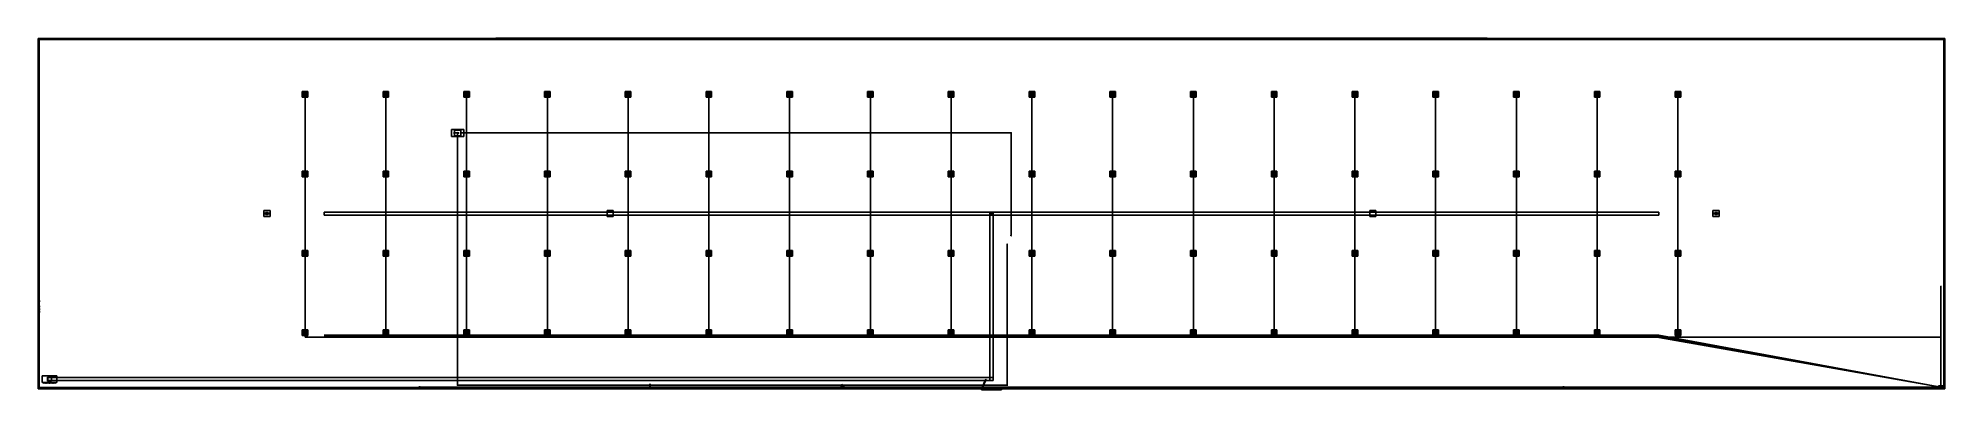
# Model space of a CAD drawing. Header units: millimetres. Extents: x 149000 to 367000, y -238120 to -197978.
import ezdxf

# ---------------------------------------------------------------- set-up
doc = ezdxf.new("R2010")
doc.units = ezdxf.units.MM

msp = doc.modelspace()

# ---------------------------------------------------------------- linework, layer by layer
at = {"layer": 'electrical'}
for p, q in [((179527.79, -204400), (179512.21, -204400)), ((179512.21, -204400), (179520, -204400)), ((179520, -204400), (179527.79, -204400)), ((179520, -232120), (179520, -204400)), ((188760.74, -204400), (188745.15, -204400)), ((188745.15, -204400), (188752.94, -204400)), ((188752.94, -204400), (188760.74, -204400)), ((188752.94, -232120), (188752.94, -204400)), ((197993.68, -204400), (197978.09, -204400)), ((197978.09, -204400), (197985.88, -204400)), ((197985.88, -204400), (197993.68, -204400)), ((197985.88, -232120), (197985.88, -204400)), ((207226.62, -204400), (207211.03, -204400)), ((207211.03, -204400), (207218.82, -204400)), ((207218.82, -204400), (207226.62, -204400)), ((207218.82, -232120), (207218.82, -204400)), ((216459.56, -204400), (216443.97, -204400)), ((216443.97, -204400), (216451.76, -204400)), ((216451.76, -204400), (216459.56, -204400)), ((216451.76, -232120), (216451.76, -204400)), ((225692.5, -204400), (225676.91, -204400)), ((225676.91, -204400), (225684.71, -204400)), ((225684.71, -204400), (225692.5, -204400)), ((225684.71, -232120), (225684.71, -204400)), ((234925.44, -204400), (234909.85, -204400)), ((234909.85, -204400), (234917.65, -204400)), ((234917.65, -204400), (234925.44, -204400)), ((234917.65, -232120), (234917.65, -204400)), ((244158.38, -204400), (244142.79, -204400)), ((244142.79, -204400), (244150.59, -204400)), ((244150.59, -204400), (244158.38, -204400)), ((244150.59, -232120), (244150.59, -204400)), ((253391.32, -204400), (253375.74, -204400)), ((253375.74, -204400), (253383.53, -204400)), ((253383.53, -204400), (253391.32, -204400)), ((253383.53, -232120), (253383.53, -204400)), ((262624.26, -204400), (262608.68, -204400)), ((262608.68, -204400), (262616.47, -204400)), ((262616.47, -204400), (262624.26, -204400)), ((262616.47, -232120), (262616.47, -204400)), ((271857.21, -204400), (271841.62, -204400)), ((271841.62, -204400), (271849.41, -204400)), ((271849.41, -204400), (271857.21, -204400)), ((271849.41, -232120), (271849.41, -204400)), ((281090.15, -204400), (281074.56, -204400)), ((281074.56, -204400), (281082.35, -204400)), ((281082.35, -204400), (281090.15, -204400)), ((281082.35, -232120), (281082.35, -204400)), ((290323.09, -204400), (290307.5, -204400)), ((290307.5, -204400), (290315.29, -204400)), ((290315.29, -204400), (290323.09, -204400)), ((290315.29, -232120), (290315.29, -204400)), ((299556.03, -204400), (299540.44, -204400)), ((299540.44, -204400), (299548.24, -204400)), ((299548.24, -204400), (299556.03, -204400)), ((299548.24, -232120), (299548.24, -204400)), ((308788.97, -204400), (308773.38, -204400)), ((308773.38, -204400), (308781.18, -204400)), ((308781.18, -204400), (308788.97, -204400)), ((308781.18, -232120), (308781.18, -204400)), ((318021.91, -204400), (318006.32, -204400)), ((318006.32, -204400), (318014.12, -204400)), ((318014.12, -204400), (318021.91, -204400)), ((318014.12, -232120), (318014.12, -204400)), ((327254.85, -204400), (327239.26, -204400)), ((327239.26, -204400), (327247.06, -204400)), ((327247.06, -204400), (327254.85, -204400)), ((327247.06, -232120), (327247.06, -204400)), ((336487.79, -204400), (336472.21, -204400)), ((336472.21, -204400), (336480, -204400)), ((336480, -204400), (336487.79, -204400)), ((336480, -232120), (336480, -204400)), ((366565.59, -226300), (366534.41, -226300)), ((366534.41, -226300), (366550, -226300)), ((366550, -226300), (366550, -237800)), ((366550, -226300), (366565.59, -226300)), ((179527.79, -232120), (179512.21, -232120)), ((179512.21, -232120), (179520, -232120)), ((179520, -232127.79), (179520, -232112.21)), ((179520, -232112.21), (179520, -232120)), ((179520, -232120), (179520, -232127.79)), ((366550, -232120), (179520, -232120)), ((179520, -232120), (179527.79, -232120)), ((181700, -231891.26), (181700, -231868.74)), ((181700, -231868.74), (181700, -231880)), ((181700, -231880), (181700, -231891.26)), ((334300, -231880), (181700, -231880)), ((181700, -232011.26), (181700, -231988.74)), ((181700, -231988.74), (181700, -232000)), ((181700, -232000), (181700, -232011.26)), ((334300, -232000), (181700, -232000)), ((181700, -232131.26), (181700, -232108.74)), ((181700, -232108.74), (181700, -232120)), ((181700, -232120), (181700, -232131.26)), ((334300, -232120), (181700, -232120)), ((188760.74, -232120), (188745.15, -232120)), ((188745.15, -232120), (188752.94, -232120)), ((188752.94, -232120), (188760.74, -232120)), ((197993.68, -232120), (197978.09, -232120)), ((197978.09, -232120), (197985.88, -232120)), ((197985.88, -232120), (197993.68, -232120)), ((207226.62, -232120), (207211.03, -232120)), ((207211.03, -232120), (207218.82, -232120)), ((207218.82, -232120), (207226.62, -232120)), ((216459.56, -232120), (216443.97, -232120)), ((216443.97, -232120), (216451.76, -232120)), ((216451.76, -232120), (216459.56, -232120)), ((225692.5, -232120), (225676.91, -232120)), ((225676.91, -232120), (225684.71, -232120)), ((225684.71, -232120), (225692.5, -232120)), ((234925.44, -232120), (234909.85, -232120)), ((234909.85, -232120), (234917.65, -232120)), ((234917.65, -232120), (234925.44, -232120)), ((244158.38, -232120), (244142.79, -232120)), ((244142.79, -232120), (244150.59, -232120)), ((244150.59, -232120), (244158.38, -232120)), ((253391.32, -232120), (253375.74, -232120)), ((253375.74, -232120), (253383.53, -232120)), ((253383.53, -232120), (253391.32, -232120)), ((262624.26, -232120), (262608.68, -232120)), ((262608.68, -232120), (262616.47, -232120)), ((262616.47, -232120), (262624.26, -232120)), ((271857.21, -232120), (271841.62, -232120)), ((271841.62, -232120), (271849.41, -232120)), ((271849.41, -232120), (271857.21, -232120)), ((281090.15, -232120), (281074.56, -232120)), ((281074.56, -232120), (281082.35, -232120)), ((281082.35, -232120), (281090.15, -232120)), ((290323.09, -232120), (290307.5, -232120)), ((290307.5, -232120), (290315.29, -232120)), ((290315.29, -232120), (290323.09, -232120)), ((299556.03, -232120), (299540.44, -232120)), ((299540.44, -232120), (299548.24, -232120)), ((299548.24, -232120), (299556.03, -232120)), ((308788.97, -232120), (308773.38, -232120)), ((308773.38, -232120), (308781.18, -232120)), ((308781.18, -232120), (308788.97, -232120)), ((318021.91, -232120), (318006.32, -232120)), ((318006.32, -232120), (318014.12, -232120)), ((318014.12, -232120), (318021.91, -232120)), ((327254.85, -232120), (327239.26, -232120)), ((327239.26, -232120), (327247.06, -232120)), ((327247.06, -232120), (327254.85, -232120)), ((334297.65, -231892.79), (334301.17, -231873.61)), ((334301.17, -231873.61), (334297.65, -231892.79)), ((366547.65, -237812.79), (334297.65, -231892.79)), ((334297.7, -232012.79), (334301.15, -231993.6)), ((334301.15, -231993.6), (334297.7, -232012.79)), ((366547.7, -237812.79), (334297.7, -232012.79)), ((334297.75, -232132.8), (334301.13, -232113.6)), ((334301.13, -232113.6), (334297.75, -232132.8)), ((366547.75, -237812.8), (334297.75, -232132.8)), ((334300, -231891.26), (334300, -231868.74)), ((334300, -231868.74), (334300, -231880)), ((334300, -231880), (334300, -231891.26)), ((334300, -231880), (334314.04, -231880)), ((334314.04, -231880), (334300, -231880)), ((334300, -232011.26), (334300, -231988.74)), ((334300, -231988.74), (334300, -232000)), ((334300, -232000), (334300, -232011.26)), ((334300, -232000), (334314.04, -232000)), ((334314.04, -232000), (334300, -232000)), ((334300, -232131.26), (334300, -232108.74)), ((334300, -232108.74), (334300, -232120)), ((334300, -232120), (334300, -232131.26)), ((334300, -232120), (334314.04, -232120)), ((334314.04, -232120), (334300, -232120)), ((334301.13, -232113.6), (334301.13, -232113.6)), ((334301.15, -231993.6), (334301.15, -231993.6)), ((334301.17, -231873.61), (334301.17, -231873.61)), ((336487.79, -232120), (336472.21, -232120)), ((336472.21, -232120), (336480, -232120)), ((336480, -232120), (336487.79, -232120)), ((366550, -232127.79), (366550, -232112.21)), ((366550, -232112.21), (366550, -232120)), ((366550, -232120), (366550, -232127.79)), ((192535, -237850), (192535, -237790)), ((192535, -237790), (192665, -237790)), ((192535, -237850), (192665, -237850)), ((192609, -237820), (192595.5, -237812.21)), ((192595.5, -237812.21), (192595.5, -237827.79)), ((192595.5, -237827.79), (192609, -237820)), ((192600, -237827.79), (192600, -237812.21)), ((192600, -237812.21), (192600, -237820)), ((192600, -237820), (366550, -237820)), ((192600, -237820), (192600, -237827.79)), ((192600, -237820), (192609.72, -237820)), ((192609.72, -237820), (192600, -237820)), ((192665, -237850), (192665, -237790)), ((323335, -237850), (323335, -237790)), ((323335, -237790), (323465, -237790)), ((323335, -237850), (323465, -237850)), ((323409, -237820), (323395.5, -237812.21)), ((323395.5, -237812.21), (323395.5, -237827.79)), ((323395.5, -237827.79), (323409, -237820)), ((323400, -237827.79), (323400, -237812.21)), ((323400, -237812.21), (323400, -237820)), ((323400, -237820), (366550, -237820)), ((323400, -237820), (323400, -237827.79)), ((323400, -237820), (323409.72, -237820)), ((323409.72, -237820), (323400, -237820)), ((323465, -237850), (323465, -237790)), ((366275, -237925), (366275, -237675)), ((366275, -237675), (366825, -237675)), ((366275, -237925), (366825, -237925)), ((366315, -237952.5), (366315, -237917.5)), ((366315, -237917.5), (366785, -237917.5)), ((366315, -237952.5), (366785, -237952.5)), ((366362.5, -237990), (366362.5, -237950)), ((366362.5, -237950), (366462.5, -237950)), ((366362.5, -237990), (366462.5, -237990)), ((366435.88, -237980), (366389.12, -237980)), ((366389.12, -237980), (366412.5, -237980)), ((366435.88, -238005), (366389.12, -238005)), ((366389.12, -238005), (366412.5, -238005)), ((366412.5, -237980), (366412.5, -238005)), ((366412.5, -237980), (366435.88, -237980)), ((366412.5, -238005), (366435.88, -238005)), ((366462.5, -237990), (366462.5, -237950)), ((366500, -237990), (366500, -237950)), ((366500, -237950), (366600, -237950)), ((366500, -237990), (366600, -237990)), ((366573.38, -237980), (366526.62, -237980)), ((366526.62, -237980), (366550, -237980)), ((366573.38, -238005), (366526.62, -238005)), ((366526.62, -238005), (366550, -238005)), ((366532, -237800), (366559, -237784.41)), ((366559, -237815.59), (366532, -237800)), ((366565.59, -237800), (366534.41, -237800)), ((366534.41, -237800), (366550, -237800)), ((366563, -237800), (366543.5, -237788.74)), ((366543.5, -237788.74), (366543.5, -237811.26)), ((366563, -237800), (366543.5, -237788.74)), ((366543.5, -237788.74), (366543.5, -237811.26)), ((366563, -237800), (366543.5, -237788.74)), ((366543.5, -237788.74), (366543.5, -237811.26)), ((366543.5, -237811.26), (366563, -237800)), ((366543.5, -237811.26), (366563, -237800)), ((366543.5, -237811.26), (366563, -237800)), ((366547.65, -237812.79), (366551.17, -237793.61)), ((366551.17, -237793.61), (366547.65, -237812.79)), ((366547.7, -237812.79), (366551.15, -237793.6)), ((366551.15, -237793.6), (366547.7, -237812.79)), ((366547.75, -237812.8), (366551.13, -237793.6)), ((366551.13, -237793.6), (366547.75, -237812.8)), ((366550, -237800), (366565.59, -237800)), ((366550, -237800), (366569.44, -237800)), ((366569.44, -237800), (366550, -237800)), ((366550, -237800), (366564.04, -237800)), ((366564.04, -237800), (366550, -237800)), ((366550, -237800), (366564.04, -237800)), ((366564.04, -237800), (366550, -237800)), ((366550, -237800), (366564.04, -237800)), ((366564.04, -237800), (366550, -237800)), ((366550, -237827.79), (366550, -237812.21)), ((366550, -237812.21), (366550, -237820)), ((366550, -237827.79), (366550, -237812.21)), ((366550, -237812.21), (366550, -237820)), ((366550, -237820), (366550, -237827.79)), ((366550, -237820), (366550, -237827.79)), ((366550, -237980), (366550, -238005)), ((366550, -237980), (366573.38, -237980)), ((366550, -238005), (366573.38, -238005)), ((366551.13, -237793.6), (366551.13, -237793.6)), ((366551.15, -237793.6), (366551.15, -237793.6)), ((366551.17, -237793.61), (366551.17, -237793.61)), ((366559, -237784.41), (366559, -237815.59)), ((366600, -237990), (366600, -237950)), ((366637.5, -237990), (366637.5, -237950)), ((366637.5, -237950), (366737.5, -237950)), ((366637.5, -237990), (366737.5, -237990)), ((366710.88, -237980), (366664.12, -237980)), ((366664.12, -237980), (366687.5, -237980)), ((366710.88, -238005), (366664.12, -238005)), ((366664.12, -238005), (366687.5, -238005)), ((366687.5, -237980), (366687.5, -238005)), ((366687.5, -237980), (366710.88, -237980)), ((366687.5, -238005), (366710.88, -238005)), ((366737.5, -237990), (366737.5, -237950)), ((366785, -237952.5), (366785, -237917.5)), ((366825, -237925), (366825, -237675))]:
    msp.add_line(p, q, dxfattribs=at)
at = {"layer": 'hvac'}
for p, q in [((181700, -218175), (181700, -217825)), ((181700, -217825), (334300, -217825)), ((214050, -218350), (214050, -217650)), ((214050, -217650), (214750, -217650)), ((214750, -218350), (214750, -217650)), ((257825, -237075), (257825, -217825)), ((257825, -217825), (258175, -217825)), ((258175, -237075), (258175, -217825)), ((301250, -218350), (301250, -217650)), ((301250, -217650), (301950, -217650)), ((301950, -218350), (301950, -217650)), ((334300, -218175), (334300, -217825)), ((181700, -218175), (334300, -218175)), ((214050, -218350), (214750, -218350)), ((301250, -218350), (301950, -218350)), ((149475, -237275), (149475, -236525)), ((149475, -236525), (151125, -236525)), ((149475, -237275), (151125, -237275)), ((149575, -237320), (149575, -237280)), ((149575, -237280), (151025, -237280)), ((149575, -237320), (151025, -237320)), ((149640, -237360), (149640, -237300)), ((149640, -237300), (149680, -237300)), ((149640, -237360), (149680, -237360)), ((149680, -237360), (149680, -237300)), ((149800, -237360), (149800, -237300)), ((149800, -237300), (149840, -237300)), ((149800, -237360), (149840, -237360)), ((149840, -237360), (149840, -237300)), ((149960, -237360), (149960, -237300)), ((149960, -237300), (150000, -237300)), ((149960, -237360), (150000, -237360)), ((150000, -237360), (150000, -237300)), ((150075, -237125), (150075, -236675)), ((150075, -236675), (150525, -236675)), ((150075, -237125), (150525, -237125)), ((150120, -237360), (150120, -237300)), ((150120, -237300), (150160, -237300)), ((150120, -237360), (150160, -237360)), ((150125, -237075), (150125, -236725)), ((150125, -236725), (258175, -236725)), ((150125, -237075), (258175, -237075)), ((150160, -237360), (150160, -237300)), ((150280, -237360), (150280, -237300)), ((150280, -237300), (150320, -237300)), ((150280, -237360), (150320, -237360)), ((150320, -237360), (150320, -237300)), ((150440, -237360), (150440, -237300)), ((150440, -237300), (150480, -237300)), ((150440, -237360), (150480, -237360)), ((150480, -237360), (150480, -237300)), ((150525, -237125), (150525, -236675)), ((150600, -237360), (150600, -237300)), ((150600, -237300), (150640, -237300)), ((150600, -237360), (150640, -237360)), ((150640, -237360), (150640, -237300)), ((150760, -237360), (150760, -237300)), ((150760, -237300), (150800, -237300)), ((150760, -237360), (150800, -237360)), ((150800, -237360), (150800, -237300)), ((150920, -237360), (150920, -237300)), ((150920, -237300), (150960, -237300)), ((150920, -237360), (150960, -237360)), ((150960, -237360), (150960, -237300)), ((151025, -237320), (151025, -237280)), ((151125, -237275), (151125, -236525)), ((257825, -237075), (258175, -237075)), ((258175, -237075), (258175, -236725))]:
    msp.add_line(p, q, dxfattribs=at)
at = {"layer": 'interiors'}
for p, q in [((149000, -238000), (149000, -198000)), ((149000, -198000), (367000, -198000)), ((366880, -198120), (149120, -198120)), ((149120, -237880), (149120, -198120)), ((149125, -237875), (149125, -198125)), ((149125, -198125), (366875, -198125)), ((201320, -198022.5), (201320, -197977.5)), ((201320, -197977.5), (314680, -197977.5)), ((201320, -198000), (314680, -198000)), ((201320, -198120), (201320, -198000)), ((201320, -198022.5), (314680, -198022.5)), ((201320, -198120), (314680, -198120)), ((314680, -198022.5), (314680, -197977.5)), ((314680, -198120), (314680, -198000)), ((366875, -237875), (366875, -198125)), ((366880, -237880), (366880, -198120)), ((367000, -238000), (367000, -198000)), ((174810, -218350), (174810, -217650)), ((174810, -217650), (175510, -217650)), ((174860, -218030), (174860, -217970)), ((174860, -217970), (175460, -217970)), ((175010, -218110), (175010, -217890)), ((175010, -217890), (175310, -217890)), ((175130, -218035), (175130, -217965)), ((175130, -217965), (175190, -217965)), ((175190, -218035), (175190, -217965)), ((175310, -218110), (175310, -217890)), ((175460, -218030), (175460, -217970)), ((175510, -218350), (175510, -217650)), ((340490, -218350), (340490, -217650)), ((340490, -217650), (341190, -217650)), ((340540, -218030), (340540, -217970)), ((340540, -217970), (341140, -217970)), ((340690, -218110), (340690, -217890)), ((340690, -217890), (340990, -217890)), ((340810, -218035), (340810, -217965)), ((340810, -217965), (340870, -217965)), ((340870, -218035), (340870, -217965)), ((340990, -218110), (340990, -217890)), ((341140, -218030), (341140, -217970)), ((341190, -218350), (341190, -217650)), ((174810, -218350), (175510, -218350)), ((174860, -218030), (175460, -218030)), ((175010, -218110), (175310, -218110)), ((175130, -218035), (175190, -218035)), ((340490, -218350), (341190, -218350)), ((340540, -218030), (341140, -218030)), ((340690, -218110), (340990, -218110)), ((340810, -218035), (340870, -218035)), ((256889.61, -237890.49), (257346.04, -236911.68)), ((256930.39, -237909.51), (257386.82, -236930.7)), ((257386.82, -236930.7), (257346.04, -236911.68)), ((149000, -238000), (256800, -238000)), ((149000, -238000), (367000, -238000)), ((366880, -237880), (149120, -237880)), ((256800, -237880), (149120, -237880)), ((149125, -237875), (366875, -237875)), ((256800, -238000), (256800, -237880)), ((256800, -237880), (259200, -237880)), ((256800, -238000), (259200, -238000)), ((256845, -238120), (256845, -237880)), ((256845, -237880), (256915, -237880)), ((256845, -238120), (256915, -238120)), ((256850, -238120), (256850, -237880)), ((256850, -237880), (259150, -237880)), ((256850, -238120), (259150, -238120)), ((256930.39, -237909.51), (256889.61, -237890.49)), ((256915, -238120), (256915, -237880)), ((259085, -238120), (259085, -237880)), ((259085, -237880), (259155, -237880)), ((259085, -238120), (259155, -238120)), ((259150, -238120), (259150, -237880)), ((259155, -238120), (259155, -237880)), ((259200, -238000), (259200, -237880)), ((366880, -237880), (259200, -237880)), ((259200, -238000), (367000, -238000))]:
    msp.add_line(p, q, dxfattribs=at)
at = {"layer": 'lighting'}
for p, q in [((179200, -204720), (179200, -204080)), ((179200, -204080), (179840, -204080)), ((179200, -204720), (179840, -204720)), ((179240, -204680), (179240, -204120)), ((179240, -204120), (179800, -204120)), ((179240, -204680), (179800, -204680)), ((179274, -204670), (179274, -204130)), ((179274, -204130), (179286, -204130)), ((179274, -204670), (179286, -204670)), ((179286, -204670), (179286, -204130)), ((179354, -204670), (179354, -204130)), ((179354, -204130), (179366, -204130)), ((179354, -204670), (179366, -204670)), ((179366, -204670), (179366, -204130)), ((179434, -204670), (179434, -204130)), ((179434, -204130), (179446, -204130)), ((179434, -204670), (179446, -204670)), ((179446, -204670), (179446, -204130)), ((179514, -204670), (179514, -204130)), ((179514, -204130), (179526, -204130)), ((179514, -204670), (179526, -204670)), ((179529, -204400), (179515.5, -204392.21)), ((179515.5, -204392.21), (179515.5, -204407.79)), ((179515.5, -204407.79), (179529, -204400)), ((179526, -204670), (179526, -204130)), ((179594, -204670), (179594, -204130)), ((179594, -204130), (179606, -204130)), ((179594, -204670), (179606, -204670)), ((179606, -204670), (179606, -204130)), ((179674, -204670), (179674, -204130)), ((179674, -204130), (179686, -204130)), ((179674, -204670), (179686, -204670)), ((179686, -204670), (179686, -204130)), ((179754, -204670), (179754, -204130)), ((179754, -204130), (179766, -204130)), ((179754, -204670), (179766, -204670)), ((179766, -204670), (179766, -204130)), ((179800, -204680), (179800, -204120)), ((179840, -204720), (179840, -204080)), ((188432.94, -204720), (188432.94, -204080)), ((188432.94, -204080), (189072.94, -204080)), ((188432.94, -204720), (189072.94, -204720)), ((188472.94, -204680), (188472.94, -204120)), ((188472.94, -204120), (189032.94, -204120)), ((188472.94, -204680), (189032.94, -204680)), ((188506.94, -204670), (188506.94, -204130)), ((188506.94, -204130), (188518.94, -204130)), ((188506.94, -204670), (188518.94, -204670)), ((188518.94, -204670), (188518.94, -204130)), ((188586.94, -204670), (188586.94, -204130)), ((188586.94, -204130), (188598.94, -204130)), ((188586.94, -204670), (188598.94, -204670)), ((188598.94, -204670), (188598.94, -204130)), ((188666.94, -204670), (188666.94, -204130)), ((188666.94, -204130), (188678.94, -204130)), ((188666.94, -204670), (188678.94, -204670)), ((188678.94, -204670), (188678.94, -204130)), ((188746.94, -204670), (188746.94, -204130)), ((188746.94, -204130), (188758.94, -204130)), ((188746.94, -204670), (188758.94, -204670)), ((188761.94, -204400), (188748.44, -204392.21)), ((188748.44, -204392.21), (188748.44, -204407.79)), ((188748.44, -204407.79), (188761.94, -204400)), ((188758.94, -204670), (188758.94, -204130)), ((188826.94, -204670), (188826.94, -204130)), ((188826.94, -204130), (188838.94, -204130)), ((188826.94, -204670), (188838.94, -204670)), ((188838.94, -204670), (188838.94, -204130)), ((188906.94, -204670), (188906.94, -204130)), ((188906.94, -204130), (188918.94, -204130)), ((188906.94, -204670), (188918.94, -204670)), ((188918.94, -204670), (188918.94, -204130)), ((188986.94, -204670), (188986.94, -204130)), ((188986.94, -204130), (188998.94, -204130)), ((188986.94, -204670), (188998.94, -204670)), ((188998.94, -204670), (188998.94, -204130)), ((189032.94, -204680), (189032.94, -204120)), ((189072.94, -204720), (189072.94, -204080)), ((197665.88, -204720), (197665.88, -204080)), ((197665.88, -204080), (198305.88, -204080)), ((197665.88, -204720), (198305.88, -204720)), ((197705.88, -204680), (197705.88, -204120)), ((197705.88, -204120), (198265.88, -204120)), ((197705.88, -204680), (198265.88, -204680)), ((197739.88, -204670), (197739.88, -204130)), ((197739.88, -204130), (197751.88, -204130)), ((197739.88, -204670), (197751.88, -204670)), ((197751.88, -204670), (197751.88, -204130)), ((197819.88, -204670), (197819.88, -204130)), ((197819.88, -204130), (197831.88, -204130)), ((197819.88, -204670), (197831.88, -204670)), ((197831.88, -204670), (197831.88, -204130)), ((197899.88, -204670), (197899.88, -204130)), ((197899.88, -204130), (197911.88, -204130)), ((197899.88, -204670), (197911.88, -204670)), ((197911.88, -204670), (197911.88, -204130)), ((197979.88, -204670), (197979.88, -204130)), ((197979.88, -204130), (197991.88, -204130)), ((197979.88, -204670), (197991.88, -204670)), ((197994.88, -204400), (197981.38, -204392.21)), ((197981.38, -204392.21), (197981.38, -204407.79)), ((197981.38, -204407.79), (197994.88, -204400)), ((197991.88, -204670), (197991.88, -204130)), ((198059.88, -204670), (198059.88, -204130)), ((198059.88, -204130), (198071.88, -204130)), ((198059.88, -204670), (198071.88, -204670)), ((198071.88, -204670), (198071.88, -204130)), ((198139.88, -204670), (198139.88, -204130)), ((198139.88, -204130), (198151.88, -204130)), ((198139.88, -204670), (198151.88, -204670)), ((198151.88, -204670), (198151.88, -204130)), ((198219.88, -204670), (198219.88, -204130)), ((198219.88, -204130), (198231.88, -204130)), ((198219.88, -204670), (198231.88, -204670)), ((198231.88, -204670), (198231.88, -204130)), ((198265.88, -204680), (198265.88, -204120)), ((198305.88, -204720), (198305.88, -204080)), ((206898.82, -204720), (206898.82, -204080)), ((206898.82, -204080), (207538.82, -204080)), ((206898.82, -204720), (207538.82, -204720)), ((206938.82, -204680), (206938.82, -204120)), ((206938.82, -204120), (207498.82, -204120)), ((206938.82, -204680), (207498.82, -204680)), ((206972.82, -204670), (206972.82, -204130)), ((206972.82, -204130), (206984.82, -204130)), ((206972.82, -204670), (206984.82, -204670)), ((206984.82, -204670), (206984.82, -204130)), ((207052.82, -204670), (207052.82, -204130)), ((207052.82, -204130), (207064.82, -204130)), ((207052.82, -204670), (207064.82, -204670)), ((207064.82, -204670), (207064.82, -204130)), ((207132.82, -204670), (207132.82, -204130)), ((207132.82, -204130), (207144.82, -204130)), ((207132.82, -204670), (207144.82, -204670)), ((207144.82, -204670), (207144.82, -204130)), ((207212.82, -204670), (207212.82, -204130)), ((207212.82, -204130), (207224.82, -204130)), ((207212.82, -204670), (207224.82, -204670)), ((207227.82, -204400), (207214.32, -204392.21)), ((207214.32, -204392.21), (207214.32, -204407.79)), ((207214.32, -204407.79), (207227.82, -204400)), ((207224.82, -204670), (207224.82, -204130)), ((207292.82, -204670), (207292.82, -204130)), ((207292.82, -204130), (207304.82, -204130)), ((207292.82, -204670), (207304.82, -204670)), ((207304.82, -204670), (207304.82, -204130)), ((207372.82, -204670), (207372.82, -204130)), ((207372.82, -204130), (207384.82, -204130)), ((207372.82, -204670), (207384.82, -204670)), ((207384.82, -204670), (207384.82, -204130)), ((207452.82, -204670), (207452.82, -204130)), ((207452.82, -204130), (207464.82, -204130)), ((207452.82, -204670), (207464.82, -204670)), ((207464.82, -204670), (207464.82, -204130)), ((207498.82, -204680), (207498.82, -204120)), ((207538.82, -204720), (207538.82, -204080)), ((216131.76, -204720), (216131.76, -204080)), ((216131.76, -204080), (216771.76, -204080)), ((216131.76, -204720), (216771.76, -204720)), ((216171.76, -204680), (216171.76, -204120)), ((216171.76, -204120), (216731.76, -204120)), ((216171.76, -204680), (216731.76, -204680)), ((216205.76, -204670), (216205.76, -204130)), ((216205.76, -204130), (216217.76, -204130)), ((216205.76, -204670), (216217.76, -204670)), ((216217.76, -204670), (216217.76, -204130)), ((216285.76, -204670), (216285.76, -204130)), ((216285.76, -204130), (216297.76, -204130)), ((216285.76, -204670), (216297.76, -204670)), ((216297.76, -204670), (216297.76, -204130)), ((216365.76, -204670), (216365.76, -204130)), ((216365.76, -204130), (216377.76, -204130)), ((216365.76, -204670), (216377.76, -204670)), ((216377.76, -204670), (216377.76, -204130)), ((216445.76, -204670), (216445.76, -204130)), ((216445.76, -204130), (216457.76, -204130)), ((216445.76, -204670), (216457.76, -204670)), ((216460.76, -204400), (216447.26, -204392.21)), ((216447.26, -204392.21), (216447.26, -204407.79)), ((216447.26, -204407.79), (216460.76, -204400)), ((216457.76, -204670), (216457.76, -204130)), ((216525.76, -204670), (216525.76, -204130)), ((216525.76, -204130), (216537.76, -204130)), ((216525.76, -204670), (216537.76, -204670)), ((216537.76, -204670), (216537.76, -204130)), ((216605.76, -204670), (216605.76, -204130)), ((216605.76, -204130), (216617.76, -204130)), ((216605.76, -204670), (216617.76, -204670)), ((216617.76, -204670), (216617.76, -204130)), ((216685.76, -204670), (216685.76, -204130)), ((216685.76, -204130), (216697.76, -204130)), ((216685.76, -204670), (216697.76, -204670)), ((216697.76, -204670), (216697.76, -204130)), ((216731.76, -204680), (216731.76, -204120)), ((216771.76, -204720), (216771.76, -204080)), ((225364.71, -204720), (225364.71, -204080)), ((225364.71, -204080), (226004.71, -204080)), ((225364.71, -204720), (226004.71, -204720)), ((225404.71, -204680), (225404.71, -204120)), ((225404.71, -204120), (225964.71, -204120)), ((225404.71, -204680), (225964.71, -204680)), ((225438.71, -204670), (225438.71, -204130)), ((225438.71, -204130), (225450.71, -204130)), ((225438.71, -204670), (225450.71, -204670)), ((225450.71, -204670), (225450.71, -204130)), ((225518.71, -204670), (225518.71, -204130)), ((225518.71, -204130), (225530.71, -204130)), ((225518.71, -204670), (225530.71, -204670)), ((225530.71, -204670), (225530.71, -204130)), ((225598.71, -204670), (225598.71, -204130)), ((225598.71, -204130), (225610.71, -204130)), ((225598.71, -204670), (225610.71, -204670)), ((225610.71, -204670), (225610.71, -204130)), ((225678.71, -204670), (225678.71, -204130)), ((225678.71, -204130), (225690.71, -204130)), ((225678.71, -204670), (225690.71, -204670)), ((225693.71, -204400), (225680.21, -204392.21)), ((225680.21, -204392.21), (225680.21, -204407.79)), ((225680.21, -204407.79), (225693.71, -204400)), ((225690.71, -204670), (225690.71, -204130)), ((225758.71, -204670), (225758.71, -204130)), ((225758.71, -204130), (225770.71, -204130)), ((225758.71, -204670), (225770.71, -204670)), ((225770.71, -204670), (225770.71, -204130)), ((225838.71, -204670), (225838.71, -204130)), ((225838.71, -204130), (225850.71, -204130)), ((225838.71, -204670), (225850.71, -204670)), ((225850.71, -204670), (225850.71, -204130)), ((225918.71, -204670), (225918.71, -204130)), ((225918.71, -204130), (225930.71, -204130)), ((225918.71, -204670), (225930.71, -204670)), ((225930.71, -204670), (225930.71, -204130)), ((225964.71, -204680), (225964.71, -204120)), ((226004.71, -204720), (226004.71, -204080)), ((234597.65, -204720), (234597.65, -204080)), ((234597.65, -204080), (235237.65, -204080)), ((234597.65, -204720), (235237.65, -204720)), ((234637.65, -204680), (234637.65, -204120)), ((234637.65, -204120), (235197.65, -204120)), ((234637.65, -204680), (235197.65, -204680)), ((234671.65, -204670), (234671.65, -204130)), ((234671.65, -204130), (234683.65, -204130)), ((234671.65, -204670), (234683.65, -204670)), ((234683.65, -204670), (234683.65, -204130)), ((234751.65, -204670), (234751.65, -204130)), ((234751.65, -204130), (234763.65, -204130)), ((234751.65, -204670), (234763.65, -204670)), ((234763.65, -204670), (234763.65, -204130)), ((234831.65, -204670), (234831.65, -204130)), ((234831.65, -204130), (234843.65, -204130)), ((234831.65, -204670), (234843.65, -204670)), ((234843.65, -204670), (234843.65, -204130)), ((234911.65, -204670), (234911.65, -204130)), ((234911.65, -204130), (234923.65, -204130)), ((234911.65, -204670), (234923.65, -204670)), ((234926.65, -204400), (234913.15, -204392.21)), ((234913.15, -204392.21), (234913.15, -204407.79)), ((234913.15, -204407.79), (234926.65, -204400)), ((234923.65, -204670), (234923.65, -204130)), ((234991.65, -204670), (234991.65, -204130)), ((234991.65, -204130), (235003.65, -204130)), ((234991.65, -204670), (235003.65, -204670)), ((235003.65, -204670), (235003.65, -204130)), ((235071.65, -204670), (235071.65, -204130)), ((235071.65, -204130), (235083.65, -204130)), ((235071.65, -204670), (235083.65, -204670)), ((235083.65, -204670), (235083.65, -204130)), ((235151.65, -204670), (235151.65, -204130)), ((235151.65, -204130), (235163.65, -204130)), ((235151.65, -204670), (235163.65, -204670)), ((235163.65, -204670), (235163.65, -204130)), ((235197.65, -204680), (235197.65, -204120)), ((235237.65, -204720), (235237.65, -204080)), ((243830.59, -204720), (243830.59, -204080)), ((243830.59, -204080), (244470.59, -204080)), ((243830.59, -204720), (244470.59, -204720)), ((243870.59, -204680), (243870.59, -204120)), ((243870.59, -204120), (244430.59, -204120)), ((243870.59, -204680), (244430.59, -204680)), ((243904.59, -204670), (243904.59, -204130)), ((243904.59, -204130), (243916.59, -204130)), ((243904.59, -204670), (243916.59, -204670)), ((243916.59, -204670), (243916.59, -204130)), ((243984.59, -204670), (243984.59, -204130)), ((243984.59, -204130), (243996.59, -204130)), ((243984.59, -204670), (243996.59, -204670)), ((243996.59, -204670), (243996.59, -204130)), ((244064.59, -204670), (244064.59, -204130)), ((244064.59, -204130), (244076.59, -204130)), ((244064.59, -204670), (244076.59, -204670)), ((244076.59, -204670), (244076.59, -204130)), ((244144.59, -204670), (244144.59, -204130)), ((244144.59, -204130), (244156.59, -204130)), ((244144.59, -204670), (244156.59, -204670)), ((244159.59, -204400), (244146.09, -204392.21)), ((244146.09, -204392.21), (244146.09, -204407.79)), ((244146.09, -204407.79), (244159.59, -204400)), ((244156.59, -204670), (244156.59, -204130)), ((244224.59, -204670), (244224.59, -204130)), ((244224.59, -204130), (244236.59, -204130)), ((244224.59, -204670), (244236.59, -204670)), ((244236.59, -204670), (244236.59, -204130)), ((244304.59, -204670), (244304.59, -204130)), ((244304.59, -204130), (244316.59, -204130)), ((244304.59, -204670), (244316.59, -204670)), ((244316.59, -204670), (244316.59, -204130)), ((244384.59, -204670), (244384.59, -204130)), ((244384.59, -204130), (244396.59, -204130)), ((244384.59, -204670), (244396.59, -204670)), ((244396.59, -204670), (244396.59, -204130)), ((244430.59, -204680), (244430.59, -204120)), ((244470.59, -204720), (244470.59, -204080)), ((253063.53, -204720), (253063.53, -204080)), ((253063.53, -204080), (253703.53, -204080)), ((253063.53, -204720), (253703.53, -204720)), ((253103.53, -204680), (253103.53, -204120)), ((253103.53, -204120), (253663.53, -204120)), ((253103.53, -204680), (253663.53, -204680)), ((253137.53, -204670), (253137.53, -204130)), ((253137.53, -204130), (253149.53, -204130)), ((253137.53, -204670), (253149.53, -204670)), ((253149.53, -204670), (253149.53, -204130)), ((253217.53, -204670), (253217.53, -204130)), ((253217.53, -204130), (253229.53, -204130)), ((253217.53, -204670), (253229.53, -204670)), ((253229.53, -204670), (253229.53, -204130)), ((253297.53, -204670), (253297.53, -204130)), ((253297.53, -204130), (253309.53, -204130)), ((253297.53, -204670), (253309.53, -204670)), ((253309.53, -204670), (253309.53, -204130)), ((253377.53, -204670), (253377.53, -204130)), ((253377.53, -204130), (253389.53, -204130)), ((253377.53, -204670), (253389.53, -204670)), ((253392.53, -204400), (253379.03, -204392.21)), ((253379.03, -204392.21), (253379.03, -204407.79)), ((253379.03, -204407.79), (253392.53, -204400)), ((253389.53, -204670), (253389.53, -204130)), ((253457.53, -204670), (253457.53, -204130)), ((253457.53, -204130), (253469.53, -204130)), ((253457.53, -204670), (253469.53, -204670)), ((253469.53, -204670), (253469.53, -204130)), ((253537.53, -204670), (253537.53, -204130)), ((253537.53, -204130), (253549.53, -204130)), ((253537.53, -204670), (253549.53, -204670)), ((253549.53, -204670), (253549.53, -204130)), ((253617.53, -204670), (253617.53, -204130)), ((253617.53, -204130), (253629.53, -204130)), ((253617.53, -204670), (253629.53, -204670)), ((253629.53, -204670), (253629.53, -204130)), ((253663.53, -204680), (253663.53, -204120)), ((253703.53, -204720), (253703.53, -204080)), ((262296.47, -204720), (262296.47, -204080)), ((262296.47, -204080), (262936.47, -204080)), ((262296.47, -204720), (262936.47, -204720)), ((262336.47, -204680), (262336.47, -204120)), ((262336.47, -204120), (262896.47, -204120)), ((262336.47, -204680), (262896.47, -204680)), ((262370.47, -204670), (262370.47, -204130)), ((262370.47, -204130), (262382.47, -204130)), ((262370.47, -204670), (262382.47, -204670)), ((262382.47, -204670), (262382.47, -204130)), ((262450.47, -204670), (262450.47, -204130)), ((262450.47, -204130), (262462.47, -204130)), ((262450.47, -204670), (262462.47, -204670)), ((262462.47, -204670), (262462.47, -204130)), ((262530.47, -204670), (262530.47, -204130)), ((262530.47, -204130), (262542.47, -204130)), ((262530.47, -204670), (262542.47, -204670)), ((262542.47, -204670), (262542.47, -204130)), ((262610.47, -204670), (262610.47, -204130)), ((262610.47, -204130), (262622.47, -204130)), ((262610.47, -204670), (262622.47, -204670)), ((262625.47, -204400), (262611.97, -204392.21)), ((262611.97, -204392.21), (262611.97, -204407.79)), ((262611.97, -204407.79), (262625.47, -204400)), ((262622.47, -204670), (262622.47, -204130)), ((262690.47, -204670), (262690.47, -204130)), ((262690.47, -204130), (262702.47, -204130)), ((262690.47, -204670), (262702.47, -204670)), ((262702.47, -204670), (262702.47, -204130)), ((262770.47, -204670), (262770.47, -204130)), ((262770.47, -204130), (262782.47, -204130)), ((262770.47, -204670), (262782.47, -204670)), ((262782.47, -204670), (262782.47, -204130)), ((262850.47, -204670), (262850.47, -204130)), ((262850.47, -204130), (262862.47, -204130)), ((262850.47, -204670), (262862.47, -204670)), ((262862.47, -204670), (262862.47, -204130)), ((262896.47, -204680), (262896.47, -204120)), ((262936.47, -204720), (262936.47, -204080)), ((271529.41, -204720), (271529.41, -204080)), ((271529.41, -204080), (272169.41, -204080)), ((271529.41, -204720), (272169.41, -204720)), ((271569.41, -204680), (271569.41, -204120)), ((271569.41, -204120), (272129.41, -204120)), ((271569.41, -204680), (272129.41, -204680)), ((271603.41, -204670), (271603.41, -204130)), ((271603.41, -204130), (271615.41, -204130)), ((271603.41, -204670), (271615.41, -204670)), ((271615.41, -204670), (271615.41, -204130)), ((271683.41, -204670), (271683.41, -204130)), ((271683.41, -204130), (271695.41, -204130)), ((271683.41, -204670), (271695.41, -204670)), ((271695.41, -204670), (271695.41, -204130)), ((271763.41, -204670), (271763.41, -204130)), ((271763.41, -204130), (271775.41, -204130)), ((271763.41, -204670), (271775.41, -204670)), ((271775.41, -204670), (271775.41, -204130)), ((271843.41, -204670), (271843.41, -204130)), ((271843.41, -204130), (271855.41, -204130)), ((271843.41, -204670), (271855.41, -204670)), ((271858.41, -204400), (271844.91, -204392.21)), ((271844.91, -204392.21), (271844.91, -204407.79)), ((271844.91, -204407.79), (271858.41, -204400)), ((271855.41, -204670), (271855.41, -204130)), ((271923.41, -204670), (271923.41, -204130)), ((271923.41, -204130), (271935.41, -204130)), ((271923.41, -204670), (271935.41, -204670)), ((271935.41, -204670), (271935.41, -204130)), ((272003.41, -204670), (272003.41, -204130)), ((272003.41, -204130), (272015.41, -204130)), ((272003.41, -204670), (272015.41, -204670)), ((272015.41, -204670), (272015.41, -204130)), ((272083.41, -204670), (272083.41, -204130)), ((272083.41, -204130), (272095.41, -204130)), ((272083.41, -204670), (272095.41, -204670)), ((272095.41, -204670), (272095.41, -204130)), ((272129.41, -204680), (272129.41, -204120)), ((272169.41, -204720), (272169.41, -204080)), ((280762.35, -204720), (280762.35, -204080)), ((280762.35, -204080), (281402.35, -204080)), ((280762.35, -204720), (281402.35, -204720)), ((280802.35, -204680), (280802.35, -204120)), ((280802.35, -204120), (281362.35, -204120)), ((280802.35, -204680), (281362.35, -204680)), ((280836.35, -204670), (280836.35, -204130)), ((280836.35, -204130), (280848.35, -204130)), ((280836.35, -204670), (280848.35, -204670)), ((280848.35, -204670), (280848.35, -204130)), ((280916.35, -204670), (280916.35, -204130)), ((280916.35, -204130), (280928.35, -204130)), ((280916.35, -204670), (280928.35, -204670)), ((280928.35, -204670), (280928.35, -204130)), ((280996.35, -204670), (280996.35, -204130)), ((280996.35, -204130), (281008.35, -204130)), ((280996.35, -204670), (281008.35, -204670)), ((281008.35, -204670), (281008.35, -204130)), ((281076.35, -204670), (281076.35, -204130)), ((281076.35, -204130), (281088.35, -204130)), ((281076.35, -204670), (281088.35, -204670)), ((281091.35, -204400), (281077.85, -204392.21)), ((281077.85, -204392.21), (281077.85, -204407.79)), ((281077.85, -204407.79), (281091.35, -204400)), ((281088.35, -204670), (281088.35, -204130)), ((281156.35, -204670), (281156.35, -204130)), ((281156.35, -204130), (281168.35, -204130)), ((281156.35, -204670), (281168.35, -204670)), ((281168.35, -204670), (281168.35, -204130)), ((281236.35, -204670), (281236.35, -204130)), ((281236.35, -204130), (281248.35, -204130)), ((281236.35, -204670), (281248.35, -204670)), ((281248.35, -204670), (281248.35, -204130)), ((281316.35, -204670), (281316.35, -204130)), ((281316.35, -204130), (281328.35, -204130)), ((281316.35, -204670), (281328.35, -204670)), ((281328.35, -204670), (281328.35, -204130)), ((281362.35, -204680), (281362.35, -204120)), ((281402.35, -204720), (281402.35, -204080)), ((289995.29, -204720), (289995.29, -204080)), ((289995.29, -204080), (290635.29, -204080)), ((289995.29, -204720), (290635.29, -204720)), ((290035.29, -204680), (290035.29, -204120)), ((290035.29, -204120), (290595.29, -204120)), ((290035.29, -204680), (290595.29, -204680)), ((290069.29, -204670), (290069.29, -204130)), ((290069.29, -204130), (290081.29, -204130)), ((290069.29, -204670), (290081.29, -204670)), ((290081.29, -204670), (290081.29, -204130)), ((290149.29, -204670), (290149.29, -204130)), ((290149.29, -204130), (290161.29, -204130)), ((290149.29, -204670), (290161.29, -204670)), ((290161.29, -204670), (290161.29, -204130)), ((290229.29, -204670), (290229.29, -204130)), ((290229.29, -204130), (290241.29, -204130)), ((290229.29, -204670), (290241.29, -204670)), ((290241.29, -204670), (290241.29, -204130)), ((290309.29, -204670), (290309.29, -204130)), ((290309.29, -204130), (290321.29, -204130)), ((290309.29, -204670), (290321.29, -204670)), ((290324.29, -204400), (290310.79, -204392.21)), ((290310.79, -204392.21), (290310.79, -204407.79)), ((290310.79, -204407.79), (290324.29, -204400)), ((290321.29, -204670), (290321.29, -204130)), ((290389.29, -204670), (290389.29, -204130)), ((290389.29, -204130), (290401.29, -204130)), ((290389.29, -204670), (290401.29, -204670)), ((290401.29, -204670), (290401.29, -204130)), ((290469.29, -204670), (290469.29, -204130)), ((290469.29, -204130), (290481.29, -204130)), ((290469.29, -204670), (290481.29, -204670)), ((290481.29, -204670), (290481.29, -204130)), ((290549.29, -204670), (290549.29, -204130)), ((290549.29, -204130), (290561.29, -204130)), ((290549.29, -204670), (290561.29, -204670)), ((290561.29, -204670), (290561.29, -204130)), ((290595.29, -204680), (290595.29, -204120)), ((290635.29, -204720), (290635.29, -204080)), ((299228.24, -204720), (299228.24, -204080)), ((299228.24, -204080), (299868.24, -204080)), ((299228.24, -204720), (299868.24, -204720)), ((299268.24, -204680), (299268.24, -204120)), ((299268.24, -204120), (299828.24, -204120)), ((299268.24, -204680), (299828.24, -204680)), ((299302.24, -204670), (299302.24, -204130)), ((299302.24, -204130), (299314.24, -204130)), ((299302.24, -204670), (299314.24, -204670)), ((299314.24, -204670), (299314.24, -204130)), ((299382.24, -204670), (299382.24, -204130)), ((299382.24, -204130), (299394.24, -204130)), ((299382.24, -204670), (299394.24, -204670)), ((299394.24, -204670), (299394.24, -204130)), ((299462.24, -204670), (299462.24, -204130)), ((299462.24, -204130), (299474.24, -204130)), ((299462.24, -204670), (299474.24, -204670)), ((299474.24, -204670), (299474.24, -204130)), ((299542.24, -204670), (299542.24, -204130)), ((299542.24, -204130), (299554.24, -204130)), ((299542.24, -204670), (299554.24, -204670)), ((299557.24, -204400), (299543.74, -204392.21)), ((299543.74, -204392.21), (299543.74, -204407.79)), ((299543.74, -204407.79), (299557.24, -204400)), ((299554.24, -204670), (299554.24, -204130)), ((299622.24, -204670), (299622.24, -204130)), ((299622.24, -204130), (299634.24, -204130)), ((299622.24, -204670), (299634.24, -204670)), ((299634.24, -204670), (299634.24, -204130)), ((299702.24, -204670), (299702.24, -204130)), ((299702.24, -204130), (299714.24, -204130)), ((299702.24, -204670), (299714.24, -204670)), ((299714.24, -204670), (299714.24, -204130)), ((299782.24, -204670), (299782.24, -204130)), ((299782.24, -204130), (299794.24, -204130)), ((299782.24, -204670), (299794.24, -204670)), ((299794.24, -204670), (299794.24, -204130)), ((299828.24, -204680), (299828.24, -204120)), ((299868.24, -204720), (299868.24, -204080)), ((308461.18, -204720), (308461.18, -204080)), ((308461.18, -204080), (309101.18, -204080)), ((308461.18, -204720), (309101.18, -204720)), ((308501.18, -204680), (308501.18, -204120)), ((308501.18, -204120), (309061.18, -204120)), ((308501.18, -204680), (309061.18, -204680)), ((308535.18, -204670), (308535.18, -204130)), ((308535.18, -204130), (308547.18, -204130)), ((308535.18, -204670), (308547.18, -204670)), ((308547.18, -204670), (308547.18, -204130)), ((308615.18, -204670), (308615.18, -204130)), ((308615.18, -204130), (308627.18, -204130)), ((308615.18, -204670), (308627.18, -204670)), ((308627.18, -204670), (308627.18, -204130)), ((308695.18, -204670), (308695.18, -204130)), ((308695.18, -204130), (308707.18, -204130)), ((308695.18, -204670), (308707.18, -204670)), ((308707.18, -204670), (308707.18, -204130)), ((308775.18, -204670), (308775.18, -204130)), ((308775.18, -204130), (308787.18, -204130)), ((308775.18, -204670), (308787.18, -204670)), ((308790.18, -204400), (308776.68, -204392.21)), ((308776.68, -204392.21), (308776.68, -204407.79)), ((308776.68, -204407.79), (308790.18, -204400)), ((308787.18, -204670), (308787.18, -204130)), ((308855.18, -204670), (308855.18, -204130)), ((308855.18, -204130), (308867.18, -204130)), ((308855.18, -204670), (308867.18, -204670)), ((308867.18, -204670), (308867.18, -204130)), ((308935.18, -204670), (308935.18, -204130)), ((308935.18, -204130), (308947.18, -204130)), ((308935.18, -204670), (308947.18, -204670)), ((308947.18, -204670), (308947.18, -204130)), ((309015.18, -204670), (309015.18, -204130)), ((309015.18, -204130), (309027.18, -204130)), ((309015.18, -204670), (309027.18, -204670)), ((309027.18, -204670), (309027.18, -204130)), ((309061.18, -204680), (309061.18, -204120)), ((309101.18, -204720), (309101.18, -204080)), ((317694.12, -204720), (317694.12, -204080)), ((317694.12, -204080), (318334.12, -204080)), ((317694.12, -204720), (318334.12, -204720)), ((317734.12, -204680), (317734.12, -204120)), ((317734.12, -204120), (318294.12, -204120)), ((317734.12, -204680), (318294.12, -204680)), ((317768.12, -204670), (317768.12, -204130)), ((317768.12, -204130), (317780.12, -204130)), ((317768.12, -204670), (317780.12, -204670)), ((317780.12, -204670), (317780.12, -204130)), ((317848.12, -204670), (317848.12, -204130)), ((317848.12, -204130), (317860.12, -204130)), ((317848.12, -204670), (317860.12, -204670)), ((317860.12, -204670), (317860.12, -204130)), ((317928.12, -204670), (317928.12, -204130)), ((317928.12, -204130), (317940.12, -204130)), ((317928.12, -204670), (317940.12, -204670)), ((317940.12, -204670), (317940.12, -204130)), ((318008.12, -204670), (318008.12, -204130)), ((318008.12, -204130), (318020.12, -204130)), ((318008.12, -204670), (318020.12, -204670)), ((318023.12, -204400), (318009.62, -204392.21)), ((318009.62, -204392.21), (318009.62, -204407.79)), ((318009.62, -204407.79), (318023.12, -204400)), ((318020.12, -204670), (318020.12, -204130)), ((318088.12, -204670), (318088.12, -204130)), ((318088.12, -204130), (318100.12, -204130)), ((318088.12, -204670), (318100.12, -204670)), ((318100.12, -204670), (318100.12, -204130)), ((318168.12, -204670), (318168.12, -204130)), ((318168.12, -204130), (318180.12, -204130)), ((318168.12, -204670), (318180.12, -204670)), ((318180.12, -204670), (318180.12, -204130)), ((318248.12, -204670), (318248.12, -204130)), ((318248.12, -204130), (318260.12, -204130)), ((318248.12, -204670), (318260.12, -204670)), ((318260.12, -204670), (318260.12, -204130)), ((318294.12, -204680), (318294.12, -204120)), ((318334.12, -204720), (318334.12, -204080)), ((326927.06, -204720), (326927.06, -204080)), ((326927.06, -204080), (327567.06, -204080)), ((326927.06, -204720), (327567.06, -204720)), ((326967.06, -204680), (326967.06, -204120)), ((326967.06, -204120), (327527.06, -204120)), ((326967.06, -204680), (327527.06, -204680)), ((327001.06, -204670), (327001.06, -204130)), ((327001.06, -204130), (327013.06, -204130)), ((327001.06, -204670), (327013.06, -204670)), ((327013.06, -204670), (327013.06, -204130)), ((327081.06, -204670), (327081.06, -204130)), ((327081.06, -204130), (327093.06, -204130)), ((327081.06, -204670), (327093.06, -204670)), ((327093.06, -204670), (327093.06, -204130)), ((327161.06, -204670), (327161.06, -204130)), ((327161.06, -204130), (327173.06, -204130)), ((327161.06, -204670), (327173.06, -204670)), ((327173.06, -204670), (327173.06, -204130)), ((327241.06, -204670), (327241.06, -204130)), ((327241.06, -204130), (327253.06, -204130)), ((327241.06, -204670), (327253.06, -204670)), ((327256.06, -204400), (327242.56, -204392.21)), ((327242.56, -204392.21), (327242.56, -204407.79)), ((327242.56, -204407.79), (327256.06, -204400)), ((327253.06, -204670), (327253.06, -204130)), ((327321.06, -204670), (327321.06, -204130)), ((327321.06, -204130), (327333.06, -204130)), ((327321.06, -204670), (327333.06, -204670)), ((327333.06, -204670), (327333.06, -204130)), ((327401.06, -204670), (327401.06, -204130)), ((327401.06, -204130), (327413.06, -204130)), ((327401.06, -204670), (327413.06, -204670)), ((327413.06, -204670), (327413.06, -204130)), ((327481.06, -204670), (327481.06, -204130)), ((327481.06, -204130), (327493.06, -204130)), ((327481.06, -204670), (327493.06, -204670)), ((327493.06, -204670), (327493.06, -204130)), ((327527.06, -204680), (327527.06, -204120)), ((327567.06, -204720), (327567.06, -204080)), ((336160, -204720), (336160, -204080)), ((336160, -204080), (336800, -204080)), ((336160, -204720), (336800, -204720)), ((336200, -204680), (336200, -204120)), ((336200, -204120), (336760, -204120)), ((336200, -204680), (336760, -204680)), ((336234, -204670), (336234, -204130)), ((336234, -204130), (336246, -204130)), ((336234, -204670), (336246, -204670)), ((336246, -204670), (336246, -204130)), ((336314, -204670), (336314, -204130)), ((336314, -204130), (336326, -204130)), ((336314, -204670), (336326, -204670)), ((336326, -204670), (336326, -204130)), ((336394, -204670), (336394, -204130)), ((336394, -204130), (336406, -204130)), ((336394, -204670), (336406, -204670)), ((336406, -204670), (336406, -204130)), ((336474, -204670), (336474, -204130)), ((336474, -204130), (336486, -204130)), ((336474, -204670), (336486, -204670)), ((336489, -204400), (336475.5, -204392.21)), ((336475.5, -204392.21), (336475.5, -204407.79)), ((336475.5, -204407.79), (336489, -204400)), ((336486, -204670), (336486, -204130)), ((336554, -204670), (336554, -204130)), ((336554, -204130), (336566, -204130)), ((336554, -204670), (336566, -204670)), ((336566, -204670), (336566, -204130)), ((336634, -204670), (336634, -204130)), ((336634, -204130), (336646, -204130)), ((336634, -204670), (336646, -204670)), ((336646, -204670), (336646, -204130)), ((336714, -204670), (336714, -204130)), ((336714, -204130), (336726, -204130)), ((336714, -204670), (336726, -204670)), ((336726, -204670), (336726, -204130)), ((336760, -204680), (336760, -204120)), ((336800, -204720), (336800, -204080)), ((179200, -213786.67), (179200, -213146.67)), ((179200, -213146.67), (179840, -213146.67)), ((179240, -213746.67), (179240, -213186.67)), ((179240, -213186.67), (179800, -213186.67)), ((179274, -213736.67), (179274, -213196.67)), ((179274, -213196.67), (179286, -213196.67)), ((179286, -213736.67), (179286, -213196.67)), ((179354, -213736.67), (179354, -213196.67)), ((179354, -213196.67), (179366, -213196.67)), ((179366, -213736.67), (179366, -213196.67)), ((179434, -213736.67), (179434, -213196.67)), ((179434, -213196.67), (179446, -213196.67)), ((179446, -213736.67), (179446, -213196.67)), ((179514, -213736.67), (179514, -213196.67)), ((179514, -213196.67), (179526, -213196.67)), ((179529, -213466.67), (179515.5, -213458.87)), ((179515.5, -213458.87), (179515.5, -213474.46)), ((179515.5, -213474.46), (179529, -213466.67)), ((179526, -213736.67), (179526, -213196.67)), ((179594, -213736.67), (179594, -213196.67)), ((179594, -213196.67), (179606, -213196.67)), ((179606, -213736.67), (179606, -213196.67)), ((179674, -213736.67), (179674, -213196.67)), ((179674, -213196.67), (179686, -213196.67)), ((179686, -213736.67), (179686, -213196.67)), ((179754, -213736.67), (179754, -213196.67)), ((179754, -213196.67), (179766, -213196.67)), ((179766, -213736.67), (179766, -213196.67)), ((179800, -213746.67), (179800, -213186.67)), ((179840, -213786.67), (179840, -213146.67)), ((188432.94, -213786.67), (188432.94, -213146.67)), ((188432.94, -213146.67), (189072.94, -213146.67)), ((188472.94, -213746.67), (188472.94, -213186.67)), ((188472.94, -213186.67), (189032.94, -213186.67)), ((188506.94, -213736.67), (188506.94, -213196.67)), ((188506.94, -213196.67), (188518.94, -213196.67)), ((188518.94, -213736.67), (188518.94, -213196.67)), ((188586.94, -213736.67), (188586.94, -213196.67)), ((188586.94, -213196.67), (188598.94, -213196.67)), ((188598.94, -213736.67), (188598.94, -213196.67)), ((188666.94, -213736.67), (188666.94, -213196.67)), ((188666.94, -213196.67), (188678.94, -213196.67)), ((188678.94, -213736.67), (188678.94, -213196.67)), ((188746.94, -213736.67), (188746.94, -213196.67)), ((188746.94, -213196.67), (188758.94, -213196.67)), ((188761.94, -213466.67), (188748.44, -213458.87)), ((188748.44, -213458.87), (188748.44, -213474.46)), ((188748.44, -213474.46), (188761.94, -213466.67)), ((188758.94, -213736.67), (188758.94, -213196.67)), ((188826.94, -213736.67), (188826.94, -213196.67)), ((188826.94, -213196.67), (188838.94, -213196.67)), ((188838.94, -213736.67), (188838.94, -213196.67)), ((188906.94, -213736.67), (188906.94, -213196.67)), ((188906.94, -213196.67), (188918.94, -213196.67)), ((188918.94, -213736.67), (188918.94, -213196.67)), ((188986.94, -213736.67), (188986.94, -213196.67)), ((188986.94, -213196.67), (188998.94, -213196.67)), ((188998.94, -213736.67), (188998.94, -213196.67)), ((189032.94, -213746.67), (189032.94, -213186.67)), ((189072.94, -213786.67), (189072.94, -213146.67)), ((197665.88, -213786.67), (197665.88, -213146.67)), ((197665.88, -213146.67), (198305.88, -213146.67)), ((197705.88, -213746.67), (197705.88, -213186.67)), ((197705.88, -213186.67), (198265.88, -213186.67)), ((197739.88, -213736.67), (197739.88, -213196.67)), ((197739.88, -213196.67), (197751.88, -213196.67)), ((197751.88, -213736.67), (197751.88, -213196.67)), ((197819.88, -213736.67), (197819.88, -213196.67)), ((197819.88, -213196.67), (197831.88, -213196.67)), ((197831.88, -213736.67), (197831.88, -213196.67)), ((197899.88, -213736.67), (197899.88, -213196.67)), ((197899.88, -213196.67), (197911.88, -213196.67)), ((197911.88, -213736.67), (197911.88, -213196.67)), ((197979.88, -213736.67), (197979.88, -213196.67)), ((197979.88, -213196.67), (197991.88, -213196.67)), ((197994.88, -213466.67), (197981.38, -213458.87)), ((197981.38, -213458.87), (197981.38, -213474.46)), ((197981.38, -213474.46), (197994.88, -213466.67)), ((197991.88, -213736.67), (197991.88, -213196.67)), ((198059.88, -213736.67), (198059.88, -213196.67)), ((198059.88, -213196.67), (198071.88, -213196.67)), ((198071.88, -213736.67), (198071.88, -213196.67)), ((198139.88, -213736.67), (198139.88, -213196.67)), ((198139.88, -213196.67), (198151.88, -213196.67)), ((198151.88, -213736.67), (198151.88, -213196.67)), ((198219.88, -213736.67), (198219.88, -213196.67)), ((198219.88, -213196.67), (198231.88, -213196.67)), ((198231.88, -213736.67), (198231.88, -213196.67)), ((198265.88, -213746.67), (198265.88, -213186.67)), ((198305.88, -213786.67), (198305.88, -213146.67)), ((206898.82, -213786.67), (206898.82, -213146.67)), ((206898.82, -213146.67), (207538.82, -213146.67)), ((206938.82, -213746.67), (206938.82, -213186.67)), ((206938.82, -213186.67), (207498.82, -213186.67)), ((206972.82, -213736.67), (206972.82, -213196.67)), ((206972.82, -213196.67), (206984.82, -213196.67)), ((206984.82, -213736.67), (206984.82, -213196.67)), ((207052.82, -213736.67), (207052.82, -213196.67)), ((207052.82, -213196.67), (207064.82, -213196.67)), ((207064.82, -213736.67), (207064.82, -213196.67)), ((207132.82, -213736.67), (207132.82, -213196.67)), ((207132.82, -213196.67), (207144.82, -213196.67)), ((207144.82, -213736.67), (207144.82, -213196.67)), ((207212.82, -213736.67), (207212.82, -213196.67)), ((207212.82, -213196.67), (207224.82, -213196.67)), ((207227.82, -213466.67), (207214.32, -213458.87)), ((207214.32, -213458.87), (207214.32, -213474.46)), ((207214.32, -213474.46), (207227.82, -213466.67)), ((207224.82, -213736.67), (207224.82, -213196.67)), ((207292.82, -213736.67), (207292.82, -213196.67)), ((207292.82, -213196.67), (207304.82, -213196.67)), ((207304.82, -213736.67), (207304.82, -213196.67)), ((207372.82, -213736.67), (207372.82, -213196.67)), ((207372.82, -213196.67), (207384.82, -213196.67)), ((207384.82, -213736.67), (207384.82, -213196.67)), ((207452.82, -213736.67), (207452.82, -213196.67)), ((207452.82, -213196.67), (207464.82, -213196.67)), ((207464.82, -213736.67), (207464.82, -213196.67)), ((207498.82, -213746.67), (207498.82, -213186.67)), ((207538.82, -213786.67), (207538.82, -213146.67)), ((216131.76, -213786.67), (216131.76, -213146.67)), ((216131.76, -213146.67), (216771.76, -213146.67)), ((216171.76, -213746.67), (216171.76, -213186.67)), ((216171.76, -213186.67), (216731.76, -213186.67)), ((216205.76, -213736.67), (216205.76, -213196.67)), ((216205.76, -213196.67), (216217.76, -213196.67)), ((216217.76, -213736.67), (216217.76, -213196.67)), ((216285.76, -213736.67), (216285.76, -213196.67)), ((216285.76, -213196.67), (216297.76, -213196.67)), ((216297.76, -213736.67), (216297.76, -213196.67)), ((216365.76, -213736.67), (216365.76, -213196.67)), ((216365.76, -213196.67), (216377.76, -213196.67)), ((216377.76, -213736.67), (216377.76, -213196.67)), ((216445.76, -213736.67), (216445.76, -213196.67)), ((216445.76, -213196.67), (216457.76, -213196.67)), ((216460.76, -213466.67), (216447.26, -213458.87)), ((216447.26, -213458.87), (216447.26, -213474.46)), ((216447.26, -213474.46), (216460.76, -213466.67)), ((216457.76, -213736.67), (216457.76, -213196.67)), ((216525.76, -213736.67), (216525.76, -213196.67)), ((216525.76, -213196.67), (216537.76, -213196.67)), ((216537.76, -213736.67), (216537.76, -213196.67)), ((216605.76, -213736.67), (216605.76, -213196.67)), ((216605.76, -213196.67), (216617.76, -213196.67)), ((216617.76, -213736.67), (216617.76, -213196.67)), ((216685.76, -213736.67), (216685.76, -213196.67)), ((216685.76, -213196.67), (216697.76, -213196.67)), ((216697.76, -213736.67), (216697.76, -213196.67)), ((216731.76, -213746.67), (216731.76, -213186.67)), ((216771.76, -213786.67), (216771.76, -213146.67)), ((225364.71, -213786.67), (225364.71, -213146.67)), ((225364.71, -213146.67), (226004.71, -213146.67)), ((225404.71, -213746.67), (225404.71, -213186.67)), ((225404.71, -213186.67), (225964.71, -213186.67)), ((225438.71, -213736.67), (225438.71, -213196.67)), ((225438.71, -213196.67), (225450.71, -213196.67)), ((225450.71, -213736.67), (225450.71, -213196.67)), ((225518.71, -213736.67), (225518.71, -213196.67)), ((225518.71, -213196.67), (225530.71, -213196.67)), ((225530.71, -213736.67), (225530.71, -213196.67)), ((225598.71, -213736.67), (225598.71, -213196.67)), ((225598.71, -213196.67), (225610.71, -213196.67)), ((225610.71, -213736.67), (225610.71, -213196.67)), ((225678.71, -213736.67), (225678.71, -213196.67)), ((225678.71, -213196.67), (225690.71, -213196.67)), ((225693.71, -213466.67), (225680.21, -213458.87)), ((225680.21, -213458.87), (225680.21, -213474.46)), ((225680.21, -213474.46), (225693.71, -213466.67)), ((225690.71, -213736.67), (225690.71, -213196.67)), ((225758.71, -213736.67), (225758.71, -213196.67)), ((225758.71, -213196.67), (225770.71, -213196.67)), ((225770.71, -213736.67), (225770.71, -213196.67)), ((225838.71, -213736.67), (225838.71, -213196.67)), ((225838.71, -213196.67), (225850.71, -213196.67)), ((225850.71, -213736.67), (225850.71, -213196.67)), ((225918.71, -213736.67), (225918.71, -213196.67)), ((225918.71, -213196.67), (225930.71, -213196.67)), ((225930.71, -213736.67), (225930.71, -213196.67)), ((225964.71, -213746.67), (225964.71, -213186.67)), ((226004.71, -213786.67), (226004.71, -213146.67)), ((234597.65, -213786.67), (234597.65, -213146.67)), ((234597.65, -213146.67), (235237.65, -213146.67)), ((234637.65, -213746.67), (234637.65, -213186.67)), ((234637.65, -213186.67), (235197.65, -213186.67)), ((234671.65, -213736.67), (234671.65, -213196.67)), ((234671.65, -213196.67), (234683.65, -213196.67)), ((234683.65, -213736.67), (234683.65, -213196.67)), ((234751.65, -213736.67), (234751.65, -213196.67)), ((234751.65, -213196.67), (234763.65, -213196.67)), ((234763.65, -213736.67), (234763.65, -213196.67)), ((234831.65, -213736.67), (234831.65, -213196.67)), ((234831.65, -213196.67), (234843.65, -213196.67)), ((234843.65, -213736.67), (234843.65, -213196.67)), ((234911.65, -213736.67), (234911.65, -213196.67)), ((234911.65, -213196.67), (234923.65, -213196.67)), ((234926.65, -213466.67), (234913.15, -213458.87)), ((234913.15, -213458.87), (234913.15, -213474.46)), ((234913.15, -213474.46), (234926.65, -213466.67)), ((234923.65, -213736.67), (234923.65, -213196.67)), ((234991.65, -213736.67), (234991.65, -213196.67)), ((234991.65, -213196.67), (235003.65, -213196.67)), ((235003.65, -213736.67), (235003.65, -213196.67)), ((235071.65, -213736.67), (235071.65, -213196.67)), ((235071.65, -213196.67), (235083.65, -213196.67)), ((235083.65, -213736.67), (235083.65, -213196.67)), ((235151.65, -213736.67), (235151.65, -213196.67)), ((235151.65, -213196.67), (235163.65, -213196.67)), ((235163.65, -213736.67), (235163.65, -213196.67)), ((235197.65, -213746.67), (235197.65, -213186.67)), ((235237.65, -213786.67), (235237.65, -213146.67)), ((243830.59, -213786.67), (243830.59, -213146.67)), ((243830.59, -213146.67), (244470.59, -213146.67)), ((243870.59, -213746.67), (243870.59, -213186.67)), ((243870.59, -213186.67), (244430.59, -213186.67)), ((243904.59, -213736.67), (243904.59, -213196.67)), ((243904.59, -213196.67), (243916.59, -213196.67)), ((243916.59, -213736.67), (243916.59, -213196.67)), ((243984.59, -213736.67), (243984.59, -213196.67)), ((243984.59, -213196.67), (243996.59, -213196.67)), ((243996.59, -213736.67), (243996.59, -213196.67)), ((244064.59, -213736.67), (244064.59, -213196.67)), ((244064.59, -213196.67), (244076.59, -213196.67)), ((244076.59, -213736.67), (244076.59, -213196.67)), ((244144.59, -213736.67), (244144.59, -213196.67)), ((244144.59, -213196.67), (244156.59, -213196.67)), ((244159.59, -213466.67), (244146.09, -213458.87)), ((244146.09, -213458.87), (244146.09, -213474.46)), ((244146.09, -213474.46), (244159.59, -213466.67)), ((244156.59, -213736.67), (244156.59, -213196.67)), ((244224.59, -213736.67), (244224.59, -213196.67)), ((244224.59, -213196.67), (244236.59, -213196.67)), ((244236.59, -213736.67), (244236.59, -213196.67)), ((244304.59, -213736.67), (244304.59, -213196.67)), ((244304.59, -213196.67), (244316.59, -213196.67)), ((244316.59, -213736.67), (244316.59, -213196.67)), ((244384.59, -213736.67), (244384.59, -213196.67)), ((244384.59, -213196.67), (244396.59, -213196.67)), ((244396.59, -213736.67), (244396.59, -213196.67)), ((244430.59, -213746.67), (244430.59, -213186.67)), ((244470.59, -213786.67), (244470.59, -213146.67)), ((253063.53, -213786.67), (253063.53, -213146.67)), ((253063.53, -213146.67), (253703.53, -213146.67)), ((253103.53, -213746.67), (253103.53, -213186.67)), ((253103.53, -213186.67), (253663.53, -213186.67)), ((253137.53, -213736.67), (253137.53, -213196.67)), ((253137.53, -213196.67), (253149.53, -213196.67)), ((253149.53, -213736.67), (253149.53, -213196.67)), ((253217.53, -213736.67), (253217.53, -213196.67)), ((253217.53, -213196.67), (253229.53, -213196.67)), ((253229.53, -213736.67), (253229.53, -213196.67)), ((253297.53, -213736.67), (253297.53, -213196.67)), ((253297.53, -213196.67), (253309.53, -213196.67)), ((253309.53, -213736.67), (253309.53, -213196.67)), ((253377.53, -213736.67), (253377.53, -213196.67)), ((253377.53, -213196.67), (253389.53, -213196.67)), ((253392.53, -213466.67), (253379.03, -213458.87)), ((253379.03, -213458.87), (253379.03, -213474.46)), ((253379.03, -213474.46), (253392.53, -213466.67)), ((253389.53, -213736.67), (253389.53, -213196.67)), ((253457.53, -213736.67), (253457.53, -213196.67)), ((253457.53, -213196.67), (253469.53, -213196.67)), ((253469.53, -213736.67), (253469.53, -213196.67)), ((253537.53, -213736.67), (253537.53, -213196.67)), ((253537.53, -213196.67), (253549.53, -213196.67)), ((253549.53, -213736.67), (253549.53, -213196.67)), ((253617.53, -213736.67), (253617.53, -213196.67)), ((253617.53, -213196.67), (253629.53, -213196.67)), ((253629.53, -213736.67), (253629.53, -213196.67)), ((253663.53, -213746.67), (253663.53, -213186.67)), ((253703.53, -213786.67), (253703.53, -213146.67)), ((262296.47, -213786.67), (262296.47, -213146.67)), ((262296.47, -213146.67), (262936.47, -213146.67)), ((262336.47, -213746.67), (262336.47, -213186.67)), ((262336.47, -213186.67), (262896.47, -213186.67)), ((262370.47, -213736.67), (262370.47, -213196.67)), ((262370.47, -213196.67), (262382.47, -213196.67)), ((262382.47, -213736.67), (262382.47, -213196.67)), ((262450.47, -213736.67), (262450.47, -213196.67)), ((262450.47, -213196.67), (262462.47, -213196.67)), ((262462.47, -213736.67), (262462.47, -213196.67)), ((262530.47, -213736.67), (262530.47, -213196.67)), ((262530.47, -213196.67), (262542.47, -213196.67)), ((262542.47, -213736.67), (262542.47, -213196.67)), ((262610.47, -213736.67), (262610.47, -213196.67)), ((262610.47, -213196.67), (262622.47, -213196.67)), ((262625.47, -213466.67), (262611.97, -213458.87)), ((262611.97, -213458.87), (262611.97, -213474.46)), ((262611.97, -213474.46), (262625.47, -213466.67)), ((262622.47, -213736.67), (262622.47, -213196.67)), ((262690.47, -213736.67), (262690.47, -213196.67)), ((262690.47, -213196.67), (262702.47, -213196.67)), ((262702.47, -213736.67), (262702.47, -213196.67)), ((262770.47, -213736.67), (262770.47, -213196.67)), ((262770.47, -213196.67), (262782.47, -213196.67)), ((262782.47, -213736.67), (262782.47, -213196.67)), ((262850.47, -213736.67), (262850.47, -213196.67)), ((262850.47, -213196.67), (262862.47, -213196.67)), ((262862.47, -213736.67), (262862.47, -213196.67)), ((262896.47, -213746.67), (262896.47, -213186.67)), ((262936.47, -213786.67), (262936.47, -213146.67)), ((271529.41, -213786.67), (271529.41, -213146.67)), ((271529.41, -213146.67), (272169.41, -213146.67)), ((271569.41, -213746.67), (271569.41, -213186.67)), ((271569.41, -213186.67), (272129.41, -213186.67)), ((271603.41, -213736.67), (271603.41, -213196.67)), ((271603.41, -213196.67), (271615.41, -213196.67)), ((271615.41, -213736.67), (271615.41, -213196.67)), ((271683.41, -213736.67), (271683.41, -213196.67)), ((271683.41, -213196.67), (271695.41, -213196.67)), ((271695.41, -213736.67), (271695.41, -213196.67)), ((271763.41, -213736.67), (271763.41, -213196.67)), ((271763.41, -213196.67), (271775.41, -213196.67)), ((271775.41, -213736.67), (271775.41, -213196.67)), ((271843.41, -213736.67), (271843.41, -213196.67)), ((271843.41, -213196.67), (271855.41, -213196.67)), ((271858.41, -213466.67), (271844.91, -213458.87)), ((271844.91, -213458.87), (271844.91, -213474.46)), ((271844.91, -213474.46), (271858.41, -213466.67)), ((271855.41, -213736.67), (271855.41, -213196.67)), ((271923.41, -213736.67), (271923.41, -213196.67)), ((271923.41, -213196.67), (271935.41, -213196.67)), ((271935.41, -213736.67), (271935.41, -213196.67)), ((272003.41, -213736.67), (272003.41, -213196.67)), ((272003.41, -213196.67), (272015.41, -213196.67)), ((272015.41, -213736.67), (272015.41, -213196.67)), ((272083.41, -213736.67), (272083.41, -213196.67)), ((272083.41, -213196.67), (272095.41, -213196.67)), ((272095.41, -213736.67), (272095.41, -213196.67)), ((272129.41, -213746.67), (272129.41, -213186.67)), ((272169.41, -213786.67), (272169.41, -213146.67)), ((280762.35, -213786.67), (280762.35, -213146.67)), ((280762.35, -213146.67), (281402.35, -213146.67)), ((280802.35, -213746.67), (280802.35, -213186.67)), ((280802.35, -213186.67), (281362.35, -213186.67)), ((280836.35, -213736.67), (280836.35, -213196.67)), ((280836.35, -213196.67), (280848.35, -213196.67)), ((280848.35, -213736.67), (280848.35, -213196.67)), ((280916.35, -213736.67), (280916.35, -213196.67)), ((280916.35, -213196.67), (280928.35, -213196.67)), ((280928.35, -213736.67), (280928.35, -213196.67)), ((280996.35, -213736.67), (280996.35, -213196.67)), ((280996.35, -213196.67), (281008.35, -213196.67)), ((281008.35, -213736.67), (281008.35, -213196.67)), ((281076.35, -213736.67), (281076.35, -213196.67)), ((281076.35, -213196.67), (281088.35, -213196.67)), ((281091.35, -213466.67), (281077.85, -213458.87)), ((281077.85, -213458.87), (281077.85, -213474.46)), ((281077.85, -213474.46), (281091.35, -213466.67)), ((281088.35, -213736.67), (281088.35, -213196.67)), ((281156.35, -213736.67), (281156.35, -213196.67)), ((281156.35, -213196.67), (281168.35, -213196.67)), ((281168.35, -213736.67), (281168.35, -213196.67)), ((281236.35, -213736.67), (281236.35, -213196.67)), ((281236.35, -213196.67), (281248.35, -213196.67)), ((281248.35, -213736.67), (281248.35, -213196.67)), ((281316.35, -213736.67), (281316.35, -213196.67)), ((281316.35, -213196.67), (281328.35, -213196.67)), ((281328.35, -213736.67), (281328.35, -213196.67)), ((281362.35, -213746.67), (281362.35, -213186.67)), ((281402.35, -213786.67), (281402.35, -213146.67)), ((289995.29, -213786.67), (289995.29, -213146.67)), ((289995.29, -213146.67), (290635.29, -213146.67)), ((290035.29, -213746.67), (290035.29, -213186.67)), ((290035.29, -213186.67), (290595.29, -213186.67)), ((290069.29, -213736.67), (290069.29, -213196.67)), ((290069.29, -213196.67), (290081.29, -213196.67)), ((290081.29, -213736.67), (290081.29, -213196.67)), ((290149.29, -213736.67), (290149.29, -213196.67)), ((290149.29, -213196.67), (290161.29, -213196.67)), ((290161.29, -213736.67), (290161.29, -213196.67)), ((290229.29, -213736.67), (290229.29, -213196.67)), ((290229.29, -213196.67), (290241.29, -213196.67)), ((290241.29, -213736.67), (290241.29, -213196.67)), ((290309.29, -213736.67), (290309.29, -213196.67)), ((290309.29, -213196.67), (290321.29, -213196.67)), ((290324.29, -213466.67), (290310.79, -213458.87)), ((290310.79, -213458.87), (290310.79, -213474.46)), ((290310.79, -213474.46), (290324.29, -213466.67)), ((290321.29, -213736.67), (290321.29, -213196.67)), ((290389.29, -213736.67), (290389.29, -213196.67)), ((290389.29, -213196.67), (290401.29, -213196.67)), ((290401.29, -213736.67), (290401.29, -213196.67)), ((290469.29, -213736.67), (290469.29, -213196.67)), ((290469.29, -213196.67), (290481.29, -213196.67)), ((290481.29, -213736.67), (290481.29, -213196.67)), ((290549.29, -213736.67), (290549.29, -213196.67)), ((290549.29, -213196.67), (290561.29, -213196.67)), ((290561.29, -213736.67), (290561.29, -213196.67)), ((290595.29, -213746.67), (290595.29, -213186.67)), ((290635.29, -213786.67), (290635.29, -213146.67)), ((299228.24, -213786.67), (299228.24, -213146.67)), ((299228.24, -213146.67), (299868.24, -213146.67)), ((299268.24, -213746.67), (299268.24, -213186.67)), ((299268.24, -213186.67), (299828.24, -213186.67)), ((299302.24, -213736.67), (299302.24, -213196.67)), ((299302.24, -213196.67), (299314.24, -213196.67)), ((299314.24, -213736.67), (299314.24, -213196.67)), ((299382.24, -213736.67), (299382.24, -213196.67)), ((299382.24, -213196.67), (299394.24, -213196.67)), ((299394.24, -213736.67), (299394.24, -213196.67)), ((299462.24, -213736.67), (299462.24, -213196.67)), ((299462.24, -213196.67), (299474.24, -213196.67)), ((299474.24, -213736.67), (299474.24, -213196.67)), ((299542.24, -213736.67), (299542.24, -213196.67)), ((299542.24, -213196.67), (299554.24, -213196.67)), ((299557.24, -213466.67), (299543.74, -213458.87)), ((299543.74, -213458.87), (299543.74, -213474.46)), ((299543.74, -213474.46), (299557.24, -213466.67)), ((299554.24, -213736.67), (299554.24, -213196.67)), ((299622.24, -213736.67), (299622.24, -213196.67)), ((299622.24, -213196.67), (299634.24, -213196.67)), ((299634.24, -213736.67), (299634.24, -213196.67)), ((299702.24, -213736.67), (299702.24, -213196.67)), ((299702.24, -213196.67), (299714.24, -213196.67)), ((299714.24, -213736.67), (299714.24, -213196.67)), ((299782.24, -213736.67), (299782.24, -213196.67)), ((299782.24, -213196.67), (299794.24, -213196.67)), ((299794.24, -213736.67), (299794.24, -213196.67)), ((299828.24, -213746.67), (299828.24, -213186.67)), ((299868.24, -213786.67), (299868.24, -213146.67)), ((308461.18, -213786.67), (308461.18, -213146.67)), ((308461.18, -213146.67), (309101.18, -213146.67)), ((308501.18, -213746.67), (308501.18, -213186.67)), ((308501.18, -213186.67), (309061.18, -213186.67)), ((308535.18, -213736.67), (308535.18, -213196.67)), ((308535.18, -213196.67), (308547.18, -213196.67)), ((308547.18, -213736.67), (308547.18, -213196.67)), ((308615.18, -213736.67), (308615.18, -213196.67)), ((308615.18, -213196.67), (308627.18, -213196.67)), ((308627.18, -213736.67), (308627.18, -213196.67)), ((308695.18, -213736.67), (308695.18, -213196.67)), ((308695.18, -213196.67), (308707.18, -213196.67)), ((308707.18, -213736.67), (308707.18, -213196.67)), ((308775.18, -213736.67), (308775.18, -213196.67)), ((308775.18, -213196.67), (308787.18, -213196.67)), ((308790.18, -213466.67), (308776.68, -213458.87)), ((308776.68, -213458.87), (308776.68, -213474.46)), ((308776.68, -213474.46), (308790.18, -213466.67)), ((308787.18, -213736.67), (308787.18, -213196.67)), ((308855.18, -213736.67), (308855.18, -213196.67)), ((308855.18, -213196.67), (308867.18, -213196.67)), ((308867.18, -213736.67), (308867.18, -213196.67)), ((308935.18, -213736.67), (308935.18, -213196.67)), ((308935.18, -213196.67), (308947.18, -213196.67)), ((308947.18, -213736.67), (308947.18, -213196.67)), ((309015.18, -213736.67), (309015.18, -213196.67)), ((309015.18, -213196.67), (309027.18, -213196.67)), ((309027.18, -213736.67), (309027.18, -213196.67)), ((309061.18, -213746.67), (309061.18, -213186.67)), ((309101.18, -213786.67), (309101.18, -213146.67)), ((317694.12, -213786.67), (317694.12, -213146.67)), ((317694.12, -213146.67), (318334.12, -213146.67)), ((317734.12, -213746.67), (317734.12, -213186.67)), ((317734.12, -213186.67), (318294.12, -213186.67)), ((317768.12, -213736.67), (317768.12, -213196.67)), ((317768.12, -213196.67), (317780.12, -213196.67)), ((317780.12, -213736.67), (317780.12, -213196.67)), ((317848.12, -213736.67), (317848.12, -213196.67)), ((317848.12, -213196.67), (317860.12, -213196.67)), ((317860.12, -213736.67), (317860.12, -213196.67)), ((317928.12, -213736.67), (317928.12, -213196.67)), ((317928.12, -213196.67), (317940.12, -213196.67)), ((317940.12, -213736.67), (317940.12, -213196.67)), ((318008.12, -213736.67), (318008.12, -213196.67)), ((318008.12, -213196.67), (318020.12, -213196.67)), ((318023.12, -213466.67), (318009.62, -213458.87)), ((318009.62, -213458.87), (318009.62, -213474.46)), ((318009.62, -213474.46), (318023.12, -213466.67)), ((318020.12, -213736.67), (318020.12, -213196.67)), ((318088.12, -213736.67), (318088.12, -213196.67)), ((318088.12, -213196.67), (318100.12, -213196.67)), ((318100.12, -213736.67), (318100.12, -213196.67)), ((318168.12, -213736.67), (318168.12, -213196.67)), ((318168.12, -213196.67), (318180.12, -213196.67)), ((318180.12, -213736.67), (318180.12, -213196.67)), ((318248.12, -213736.67), (318248.12, -213196.67)), ((318248.12, -213196.67), (318260.12, -213196.67)), ((318260.12, -213736.67), (318260.12, -213196.67)), ((318294.12, -213746.67), (318294.12, -213186.67)), ((318334.12, -213786.67), (318334.12, -213146.67)), ((326927.06, -213786.67), (326927.06, -213146.67)), ((326927.06, -213146.67), (327567.06, -213146.67)), ((326967.06, -213746.67), (326967.06, -213186.67)), ((326967.06, -213186.67), (327527.06, -213186.67)), ((327001.06, -213736.67), (327001.06, -213196.67)), ((327001.06, -213196.67), (327013.06, -213196.67)), ((327013.06, -213736.67), (327013.06, -213196.67)), ((327081.06, -213736.67), (327081.06, -213196.67)), ((327081.06, -213196.67), (327093.06, -213196.67)), ((327093.06, -213736.67), (327093.06, -213196.67)), ((327161.06, -213736.67), (327161.06, -213196.67)), ((327161.06, -213196.67), (327173.06, -213196.67)), ((327173.06, -213736.67), (327173.06, -213196.67)), ((327241.06, -213736.67), (327241.06, -213196.67)), ((327241.06, -213196.67), (327253.06, -213196.67)), ((327256.06, -213466.67), (327242.56, -213458.87)), ((327242.56, -213458.87), (327242.56, -213474.46)), ((327242.56, -213474.46), (327256.06, -213466.67)), ((327253.06, -213736.67), (327253.06, -213196.67)), ((327321.06, -213736.67), (327321.06, -213196.67)), ((327321.06, -213196.67), (327333.06, -213196.67)), ((327333.06, -213736.67), (327333.06, -213196.67)), ((327401.06, -213736.67), (327401.06, -213196.67)), ((327401.06, -213196.67), (327413.06, -213196.67)), ((327413.06, -213736.67), (327413.06, -213196.67)), ((327481.06, -213736.67), (327481.06, -213196.67)), ((327481.06, -213196.67), (327493.06, -213196.67)), ((327493.06, -213736.67), (327493.06, -213196.67)), ((327527.06, -213746.67), (327527.06, -213186.67)), ((327567.06, -213786.67), (327567.06, -213146.67)), ((336160, -213786.67), (336160, -213146.67)), ((336160, -213146.67), (336800, -213146.67)), ((336200, -213746.67), (336200, -213186.67)), ((336200, -213186.67), (336760, -213186.67)), ((336234, -213736.67), (336234, -213196.67)), ((336234, -213196.67), (336246, -213196.67)), ((336246, -213736.67), (336246, -213196.67)), ((336314, -213736.67), (336314, -213196.67)), ((336314, -213196.67), (336326, -213196.67)), ((336326, -213736.67), (336326, -213196.67)), ((336394, -213736.67), (336394, -213196.67)), ((336394, -213196.67), (336406, -213196.67)), ((336406, -213736.67), (336406, -213196.67)), ((336474, -213736.67), (336474, -213196.67)), ((336474, -213196.67), (336486, -213196.67)), ((336489, -213466.67), (336475.5, -213458.87)), ((336475.5, -213458.87), (336475.5, -213474.46)), ((336475.5, -213474.46), (336489, -213466.67)), ((336486, -213736.67), (336486, -213196.67)), ((336554, -213736.67), (336554, -213196.67)), ((336554, -213196.67), (336566, -213196.67)), ((336566, -213736.67), (336566, -213196.67)), ((336634, -213736.67), (336634, -213196.67)), ((336634, -213196.67), (336646, -213196.67)), ((336646, -213736.67), (336646, -213196.67)), ((336714, -213736.67), (336714, -213196.67)), ((336714, -213196.67), (336726, -213196.67)), ((336726, -213736.67), (336726, -213196.67)), ((336760, -213746.67), (336760, -213186.67)), ((336800, -213786.67), (336800, -213146.67)), ((179200, -213786.67), (179840, -213786.67)), ((179240, -213746.67), (179800, -213746.67)), ((179274, -213736.67), (179286, -213736.67)), ((179354, -213736.67), (179366, -213736.67)), ((179434, -213736.67), (179446, -213736.67)), ((179514, -213736.67), (179526, -213736.67)), ((179594, -213736.67), (179606, -213736.67)), ((179674, -213736.67), (179686, -213736.67)), ((179754, -213736.67), (179766, -213736.67)), ((188432.94, -213786.67), (189072.94, -213786.67)), ((188472.94, -213746.67), (189032.94, -213746.67)), ((188506.94, -213736.67), (188518.94, -213736.67)), ((188586.94, -213736.67), (188598.94, -213736.67)), ((188666.94, -213736.67), (188678.94, -213736.67)), ((188746.94, -213736.67), (188758.94, -213736.67)), ((188826.94, -213736.67), (188838.94, -213736.67)), ((188906.94, -213736.67), (188918.94, -213736.67)), ((188986.94, -213736.67), (188998.94, -213736.67)), ((197665.88, -213786.67), (198305.88, -213786.67)), ((197705.88, -213746.67), (198265.88, -213746.67)), ((197739.88, -213736.67), (197751.88, -213736.67)), ((197819.88, -213736.67), (197831.88, -213736.67)), ((197899.88, -213736.67), (197911.88, -213736.67)), ((197979.88, -213736.67), (197991.88, -213736.67)), ((198059.88, -213736.67), (198071.88, -213736.67)), ((198139.88, -213736.67), (198151.88, -213736.67)), ((198219.88, -213736.67), (198231.88, -213736.67)), ((206898.82, -213786.67), (207538.82, -213786.67)), ((206938.82, -213746.67), (207498.82, -213746.67)), ((206972.82, -213736.67), (206984.82, -213736.67)), ((207052.82, -213736.67), (207064.82, -213736.67)), ((207132.82, -213736.67), (207144.82, -213736.67)), ((207212.82, -213736.67), (207224.82, -213736.67)), ((207292.82, -213736.67), (207304.82, -213736.67)), ((207372.82, -213736.67), (207384.82, -213736.67)), ((207452.82, -213736.67), (207464.82, -213736.67)), ((216131.76, -213786.67), (216771.76, -213786.67)), ((216171.76, -213746.67), (216731.76, -213746.67)), ((216205.76, -213736.67), (216217.76, -213736.67)), ((216285.76, -213736.67), (216297.76, -213736.67)), ((216365.76, -213736.67), (216377.76, -213736.67)), ((216445.76, -213736.67), (216457.76, -213736.67)), ((216525.76, -213736.67), (216537.76, -213736.67)), ((216605.76, -213736.67), (216617.76, -213736.67)), ((216685.76, -213736.67), (216697.76, -213736.67)), ((225364.71, -213786.67), (226004.71, -213786.67)), ((225404.71, -213746.67), (225964.71, -213746.67)), ((225438.71, -213736.67), (225450.71, -213736.67)), ((225518.71, -213736.67), (225530.71, -213736.67)), ((225598.71, -213736.67), (225610.71, -213736.67)), ((225678.71, -213736.67), (225690.71, -213736.67)), ((225758.71, -213736.67), (225770.71, -213736.67)), ((225838.71, -213736.67), (225850.71, -213736.67)), ((225918.71, -213736.67), (225930.71, -213736.67)), ((234597.65, -213786.67), (235237.65, -213786.67)), ((234637.65, -213746.67), (235197.65, -213746.67)), ((234671.65, -213736.67), (234683.65, -213736.67)), ((234751.65, -213736.67), (234763.65, -213736.67)), ((234831.65, -213736.67), (234843.65, -213736.67)), ((234911.65, -213736.67), (234923.65, -213736.67)), ((234991.65, -213736.67), (235003.65, -213736.67)), ((235071.65, -213736.67), (235083.65, -213736.67)), ((235151.65, -213736.67), (235163.65, -213736.67)), ((243830.59, -213786.67), (244470.59, -213786.67)), ((243870.59, -213746.67), (244430.59, -213746.67)), ((243904.59, -213736.67), (243916.59, -213736.67)), ((243984.59, -213736.67), (243996.59, -213736.67)), ((244064.59, -213736.67), (244076.59, -213736.67)), ((244144.59, -213736.67), (244156.59, -213736.67)), ((244224.59, -213736.67), (244236.59, -213736.67)), ((244304.59, -213736.67), (244316.59, -213736.67)), ((244384.59, -213736.67), (244396.59, -213736.67)), ((253063.53, -213786.67), (253703.53, -213786.67)), ((253103.53, -213746.67), (253663.53, -213746.67)), ((253137.53, -213736.67), (253149.53, -213736.67)), ((253217.53, -213736.67), (253229.53, -213736.67)), ((253297.53, -213736.67), (253309.53, -213736.67)), ((253377.53, -213736.67), (253389.53, -213736.67)), ((253457.53, -213736.67), (253469.53, -213736.67)), ((253537.53, -213736.67), (253549.53, -213736.67)), ((253617.53, -213736.67), (253629.53, -213736.67)), ((262296.47, -213786.67), (262936.47, -213786.67)), ((262336.47, -213746.67), (262896.47, -213746.67)), ((262370.47, -213736.67), (262382.47, -213736.67)), ((262450.47, -213736.67), (262462.47, -213736.67)), ((262530.47, -213736.67), (262542.47, -213736.67)), ((262610.47, -213736.67), (262622.47, -213736.67)), ((262690.47, -213736.67), (262702.47, -213736.67)), ((262770.47, -213736.67), (262782.47, -213736.67)), ((262850.47, -213736.67), (262862.47, -213736.67)), ((271529.41, -213786.67), (272169.41, -213786.67)), ((271569.41, -213746.67), (272129.41, -213746.67)), ((271603.41, -213736.67), (271615.41, -213736.67)), ((271683.41, -213736.67), (271695.41, -213736.67)), ((271763.41, -213736.67), (271775.41, -213736.67)), ((271843.41, -213736.67), (271855.41, -213736.67)), ((271923.41, -213736.67), (271935.41, -213736.67)), ((272003.41, -213736.67), (272015.41, -213736.67)), ((272083.41, -213736.67), (272095.41, -213736.67)), ((280762.35, -213786.67), (281402.35, -213786.67)), ((280802.35, -213746.67), (281362.35, -213746.67)), ((280836.35, -213736.67), (280848.35, -213736.67)), ((280916.35, -213736.67), (280928.35, -213736.67)), ((280996.35, -213736.67), (281008.35, -213736.67)), ((281076.35, -213736.67), (281088.35, -213736.67)), ((281156.35, -213736.67), (281168.35, -213736.67)), ((281236.35, -213736.67), (281248.35, -213736.67)), ((281316.35, -213736.67), (281328.35, -213736.67)), ((289995.29, -213786.67), (290635.29, -213786.67)), ((290035.29, -213746.67), (290595.29, -213746.67)), ((290069.29, -213736.67), (290081.29, -213736.67)), ((290149.29, -213736.67), (290161.29, -213736.67)), ((290229.29, -213736.67), (290241.29, -213736.67)), ((290309.29, -213736.67), (290321.29, -213736.67)), ((290389.29, -213736.67), (290401.29, -213736.67)), ((290469.29, -213736.67), (290481.29, -213736.67)), ((290549.29, -213736.67), (290561.29, -213736.67)), ((299228.24, -213786.67), (299868.24, -213786.67)), ((299268.24, -213746.67), (299828.24, -213746.67)), ((299302.24, -213736.67), (299314.24, -213736.67)), ((299382.24, -213736.67), (299394.24, -213736.67)), ((299462.24, -213736.67), (299474.24, -213736.67)), ((299542.24, -213736.67), (299554.24, -213736.67)), ((299622.24, -213736.67), (299634.24, -213736.67)), ((299702.24, -213736.67), (299714.24, -213736.67)), ((299782.24, -213736.67), (299794.24, -213736.67)), ((308461.18, -213786.67), (309101.18, -213786.67)), ((308501.18, -213746.67), (309061.18, -213746.67)), ((308535.18, -213736.67), (308547.18, -213736.67)), ((308615.18, -213736.67), (308627.18, -213736.67)), ((308695.18, -213736.67), (308707.18, -213736.67)), ((308775.18, -213736.67), (308787.18, -213736.67)), ((308855.18, -213736.67), (308867.18, -213736.67)), ((308935.18, -213736.67), (308947.18, -213736.67)), ((309015.18, -213736.67), (309027.18, -213736.67)), ((317694.12, -213786.67), (318334.12, -213786.67)), ((317734.12, -213746.67), (318294.12, -213746.67)), ((317768.12, -213736.67), (317780.12, -213736.67)), ((317848.12, -213736.67), (317860.12, -213736.67)), ((317928.12, -213736.67), (317940.12, -213736.67)), ((318008.12, -213736.67), (318020.12, -213736.67)), ((318088.12, -213736.67), (318100.12, -213736.67)), ((318168.12, -213736.67), (318180.12, -213736.67)), ((318248.12, -213736.67), (318260.12, -213736.67)), ((326927.06, -213786.67), (327567.06, -213786.67)), ((326967.06, -213746.67), (327527.06, -213746.67)), ((327001.06, -213736.67), (327013.06, -213736.67)), ((327081.06, -213736.67), (327093.06, -213736.67)), ((327161.06, -213736.67), (327173.06, -213736.67)), ((327241.06, -213736.67), (327253.06, -213736.67)), ((327321.06, -213736.67), (327333.06, -213736.67)), ((327401.06, -213736.67), (327413.06, -213736.67)), ((327481.06, -213736.67), (327493.06, -213736.67)), ((336160, -213786.67), (336800, -213786.67)), ((336200, -213746.67), (336760, -213746.67)), ((336234, -213736.67), (336246, -213736.67)), ((336314, -213736.67), (336326, -213736.67)), ((336394, -213736.67), (336406, -213736.67)), ((336474, -213736.67), (336486, -213736.67)), ((336554, -213736.67), (336566, -213736.67)), ((336634, -213736.67), (336646, -213736.67)), ((336714, -213736.67), (336726, -213736.67)), ((179200, -222853.33), (179200, -222213.33)), ((179200, -222213.33), (179840, -222213.33)), ((179240, -222813.33), (179240, -222253.33)), ((179240, -222253.33), (179800, -222253.33)), ((179274, -222803.33), (179274, -222263.33)), ((179274, -222263.33), (179286, -222263.33)), ((179286, -222803.33), (179286, -222263.33)), ((179354, -222803.33), (179354, -222263.33)), ((179354, -222263.33), (179366, -222263.33)), ((179366, -222803.33), (179366, -222263.33)), ((179434, -222803.33), (179434, -222263.33)), ((179434, -222263.33), (179446, -222263.33)), ((179446, -222803.33), (179446, -222263.33)), ((179514, -222803.33), (179514, -222263.33)), ((179514, -222263.33), (179526, -222263.33)), ((179526, -222803.33), (179526, -222263.33)), ((179594, -222803.33), (179594, -222263.33)), ((179594, -222263.33), (179606, -222263.33)), ((179606, -222803.33), (179606, -222263.33)), ((179674, -222803.33), (179674, -222263.33)), ((179674, -222263.33), (179686, -222263.33)), ((179686, -222803.33), (179686, -222263.33)), ((179754, -222803.33), (179754, -222263.33)), ((179754, -222263.33), (179766, -222263.33)), ((179766, -222803.33), (179766, -222263.33)), ((179800, -222813.33), (179800, -222253.33)), ((179840, -222853.33), (179840, -222213.33)), ((188432.94, -222853.33), (188432.94, -222213.33)), ((188432.94, -222213.33), (189072.94, -222213.33)), ((188472.94, -222813.33), (188472.94, -222253.33)), ((188472.94, -222253.33), (189032.94, -222253.33)), ((188506.94, -222803.33), (188506.94, -222263.33)), ((188506.94, -222263.33), (188518.94, -222263.33)), ((188518.94, -222803.33), (188518.94, -222263.33)), ((188586.94, -222803.33), (188586.94, -222263.33)), ((188586.94, -222263.33), (188598.94, -222263.33)), ((188598.94, -222803.33), (188598.94, -222263.33)), ((188666.94, -222803.33), (188666.94, -222263.33)), ((188666.94, -222263.33), (188678.94, -222263.33)), ((188678.94, -222803.33), (188678.94, -222263.33)), ((188746.94, -222803.33), (188746.94, -222263.33)), ((188746.94, -222263.33), (188758.94, -222263.33)), ((188758.94, -222803.33), (188758.94, -222263.33)), ((188826.94, -222803.33), (188826.94, -222263.33)), ((188826.94, -222263.33), (188838.94, -222263.33)), ((188838.94, -222803.33), (188838.94, -222263.33)), ((188906.94, -222803.33), (188906.94, -222263.33)), ((188906.94, -222263.33), (188918.94, -222263.33)), ((188918.94, -222803.33), (188918.94, -222263.33)), ((188986.94, -222803.33), (188986.94, -222263.33)), ((188986.94, -222263.33), (188998.94, -222263.33)), ((188998.94, -222803.33), (188998.94, -222263.33)), ((189032.94, -222813.33), (189032.94, -222253.33)), ((189072.94, -222853.33), (189072.94, -222213.33)), ((197665.88, -222853.33), (197665.88, -222213.33)), ((197665.88, -222213.33), (198305.88, -222213.33)), ((197705.88, -222813.33), (197705.88, -222253.33)), ((197705.88, -222253.33), (198265.88, -222253.33)), ((197739.88, -222803.33), (197739.88, -222263.33)), ((197739.88, -222263.33), (197751.88, -222263.33)), ((197751.88, -222803.33), (197751.88, -222263.33)), ((197819.88, -222803.33), (197819.88, -222263.33)), ((197819.88, -222263.33), (197831.88, -222263.33)), ((197831.88, -222803.33), (197831.88, -222263.33)), ((197899.88, -222803.33), (197899.88, -222263.33)), ((197899.88, -222263.33), (197911.88, -222263.33)), ((197911.88, -222803.33), (197911.88, -222263.33)), ((197979.88, -222803.33), (197979.88, -222263.33)), ((197979.88, -222263.33), (197991.88, -222263.33)), ((197991.88, -222803.33), (197991.88, -222263.33)), ((198059.88, -222803.33), (198059.88, -222263.33)), ((198059.88, -222263.33), (198071.88, -222263.33)), ((198071.88, -222803.33), (198071.88, -222263.33)), ((198139.88, -222803.33), (198139.88, -222263.33)), ((198139.88, -222263.33), (198151.88, -222263.33)), ((198151.88, -222803.33), (198151.88, -222263.33)), ((198219.88, -222803.33), (198219.88, -222263.33)), ((198219.88, -222263.33), (198231.88, -222263.33)), ((198231.88, -222803.33), (198231.88, -222263.33)), ((198265.88, -222813.33), (198265.88, -222253.33)), ((198305.88, -222853.33), (198305.88, -222213.33)), ((206898.82, -222853.33), (206898.82, -222213.33)), ((206898.82, -222213.33), (207538.82, -222213.33)), ((206938.82, -222813.33), (206938.82, -222253.33)), ((206938.82, -222253.33), (207498.82, -222253.33)), ((206972.82, -222803.33), (206972.82, -222263.33)), ((206972.82, -222263.33), (206984.82, -222263.33)), ((206984.82, -222803.33), (206984.82, -222263.33)), ((207052.82, -222803.33), (207052.82, -222263.33)), ((207052.82, -222263.33), (207064.82, -222263.33)), ((207064.82, -222803.33), (207064.82, -222263.33)), ((207132.82, -222803.33), (207132.82, -222263.33)), ((207132.82, -222263.33), (207144.82, -222263.33)), ((207144.82, -222803.33), (207144.82, -222263.33)), ((207212.82, -222803.33), (207212.82, -222263.33)), ((207212.82, -222263.33), (207224.82, -222263.33)), ((207224.82, -222803.33), (207224.82, -222263.33)), ((207292.82, -222803.33), (207292.82, -222263.33)), ((207292.82, -222263.33), (207304.82, -222263.33)), ((207304.82, -222803.33), (207304.82, -222263.33)), ((207372.82, -222803.33), (207372.82, -222263.33)), ((207372.82, -222263.33), (207384.82, -222263.33)), ((207384.82, -222803.33), (207384.82, -222263.33)), ((207452.82, -222803.33), (207452.82, -222263.33)), ((207452.82, -222263.33), (207464.82, -222263.33)), ((207464.82, -222803.33), (207464.82, -222263.33)), ((207498.82, -222813.33), (207498.82, -222253.33)), ((207538.82, -222853.33), (207538.82, -222213.33)), ((216131.76, -222853.33), (216131.76, -222213.33)), ((216131.76, -222213.33), (216771.76, -222213.33)), ((216171.76, -222813.33), (216171.76, -222253.33)), ((216171.76, -222253.33), (216731.76, -222253.33)), ((216205.76, -222803.33), (216205.76, -222263.33)), ((216205.76, -222263.33), (216217.76, -222263.33)), ((216217.76, -222803.33), (216217.76, -222263.33)), ((216285.76, -222803.33), (216285.76, -222263.33)), ((216285.76, -222263.33), (216297.76, -222263.33)), ((216297.76, -222803.33), (216297.76, -222263.33)), ((216365.76, -222803.33), (216365.76, -222263.33)), ((216365.76, -222263.33), (216377.76, -222263.33)), ((216377.76, -222803.33), (216377.76, -222263.33)), ((216445.76, -222803.33), (216445.76, -222263.33)), ((216445.76, -222263.33), (216457.76, -222263.33)), ((216457.76, -222803.33), (216457.76, -222263.33)), ((216525.76, -222803.33), (216525.76, -222263.33)), ((216525.76, -222263.33), (216537.76, -222263.33)), ((216537.76, -222803.33), (216537.76, -222263.33)), ((216605.76, -222803.33), (216605.76, -222263.33)), ((216605.76, -222263.33), (216617.76, -222263.33)), ((216617.76, -222803.33), (216617.76, -222263.33)), ((216685.76, -222803.33), (216685.76, -222263.33)), ((216685.76, -222263.33), (216697.76, -222263.33)), ((216697.76, -222803.33), (216697.76, -222263.33)), ((216731.76, -222813.33), (216731.76, -222253.33)), ((216771.76, -222853.33), (216771.76, -222213.33)), ((225364.71, -222853.33), (225364.71, -222213.33)), ((225364.71, -222213.33), (226004.71, -222213.33)), ((225404.71, -222813.33), (225404.71, -222253.33)), ((225404.71, -222253.33), (225964.71, -222253.33)), ((225438.71, -222803.33), (225438.71, -222263.33)), ((225438.71, -222263.33), (225450.71, -222263.33)), ((225450.71, -222803.33), (225450.71, -222263.33)), ((225518.71, -222803.33), (225518.71, -222263.33)), ((225518.71, -222263.33), (225530.71, -222263.33)), ((225530.71, -222803.33), (225530.71, -222263.33)), ((225598.71, -222803.33), (225598.71, -222263.33)), ((225598.71, -222263.33), (225610.71, -222263.33)), ((225610.71, -222803.33), (225610.71, -222263.33)), ((225678.71, -222803.33), (225678.71, -222263.33)), ((225678.71, -222263.33), (225690.71, -222263.33)), ((225690.71, -222803.33), (225690.71, -222263.33)), ((225758.71, -222803.33), (225758.71, -222263.33)), ((225758.71, -222263.33), (225770.71, -222263.33)), ((225770.71, -222803.33), (225770.71, -222263.33)), ((225838.71, -222803.33), (225838.71, -222263.33)), ((225838.71, -222263.33), (225850.71, -222263.33)), ((225850.71, -222803.33), (225850.71, -222263.33)), ((225918.71, -222803.33), (225918.71, -222263.33)), ((225918.71, -222263.33), (225930.71, -222263.33)), ((225930.71, -222803.33), (225930.71, -222263.33)), ((225964.71, -222813.33), (225964.71, -222253.33)), ((226004.71, -222853.33), (226004.71, -222213.33)), ((234597.65, -222853.33), (234597.65, -222213.33)), ((234597.65, -222213.33), (235237.65, -222213.33)), ((234637.65, -222813.33), (234637.65, -222253.33)), ((234637.65, -222253.33), (235197.65, -222253.33)), ((234671.65, -222803.33), (234671.65, -222263.33)), ((234671.65, -222263.33), (234683.65, -222263.33)), ((234683.65, -222803.33), (234683.65, -222263.33)), ((234751.65, -222803.33), (234751.65, -222263.33)), ((234751.65, -222263.33), (234763.65, -222263.33)), ((234763.65, -222803.33), (234763.65, -222263.33)), ((234831.65, -222803.33), (234831.65, -222263.33)), ((234831.65, -222263.33), (234843.65, -222263.33)), ((234843.65, -222803.33), (234843.65, -222263.33)), ((234911.65, -222803.33), (234911.65, -222263.33)), ((234911.65, -222263.33), (234923.65, -222263.33)), ((234923.65, -222803.33), (234923.65, -222263.33)), ((234991.65, -222803.33), (234991.65, -222263.33)), ((234991.65, -222263.33), (235003.65, -222263.33)), ((235003.65, -222803.33), (235003.65, -222263.33)), ((235071.65, -222803.33), (235071.65, -222263.33)), ((235071.65, -222263.33), (235083.65, -222263.33)), ((235083.65, -222803.33), (235083.65, -222263.33)), ((235151.65, -222803.33), (235151.65, -222263.33)), ((235151.65, -222263.33), (235163.65, -222263.33)), ((235163.65, -222803.33), (235163.65, -222263.33)), ((235197.65, -222813.33), (235197.65, -222253.33)), ((235237.65, -222853.33), (235237.65, -222213.33)), ((243830.59, -222853.33), (243830.59, -222213.33)), ((243830.59, -222213.33), (244470.59, -222213.33)), ((243870.59, -222813.33), (243870.59, -222253.33)), ((243870.59, -222253.33), (244430.59, -222253.33)), ((243904.59, -222803.33), (243904.59, -222263.33)), ((243904.59, -222263.33), (243916.59, -222263.33)), ((243916.59, -222803.33), (243916.59, -222263.33)), ((243984.59, -222803.33), (243984.59, -222263.33)), ((243984.59, -222263.33), (243996.59, -222263.33)), ((243996.59, -222803.33), (243996.59, -222263.33)), ((244064.59, -222803.33), (244064.59, -222263.33)), ((244064.59, -222263.33), (244076.59, -222263.33)), ((244076.59, -222803.33), (244076.59, -222263.33)), ((244144.59, -222803.33), (244144.59, -222263.33)), ((244144.59, -222263.33), (244156.59, -222263.33)), ((244156.59, -222803.33), (244156.59, -222263.33)), ((244224.59, -222803.33), (244224.59, -222263.33)), ((244224.59, -222263.33), (244236.59, -222263.33)), ((244236.59, -222803.33), (244236.59, -222263.33)), ((244304.59, -222803.33), (244304.59, -222263.33)), ((244304.59, -222263.33), (244316.59, -222263.33)), ((244316.59, -222803.33), (244316.59, -222263.33)), ((244384.59, -222803.33), (244384.59, -222263.33)), ((244384.59, -222263.33), (244396.59, -222263.33)), ((244396.59, -222803.33), (244396.59, -222263.33)), ((244430.59, -222813.33), (244430.59, -222253.33)), ((244470.59, -222853.33), (244470.59, -222213.33)), ((253063.53, -222853.33), (253063.53, -222213.33)), ((253063.53, -222213.33), (253703.53, -222213.33)), ((253103.53, -222813.33), (253103.53, -222253.33)), ((253103.53, -222253.33), (253663.53, -222253.33)), ((253137.53, -222803.33), (253137.53, -222263.33)), ((253137.53, -222263.33), (253149.53, -222263.33)), ((253149.53, -222803.33), (253149.53, -222263.33)), ((253217.53, -222803.33), (253217.53, -222263.33)), ((253217.53, -222263.33), (253229.53, -222263.33)), ((253229.53, -222803.33), (253229.53, -222263.33)), ((253297.53, -222803.33), (253297.53, -222263.33)), ((253297.53, -222263.33), (253309.53, -222263.33)), ((253309.53, -222803.33), (253309.53, -222263.33)), ((253377.53, -222803.33), (253377.53, -222263.33)), ((253377.53, -222263.33), (253389.53, -222263.33)), ((253389.53, -222803.33), (253389.53, -222263.33)), ((253457.53, -222803.33), (253457.53, -222263.33)), ((253457.53, -222263.33), (253469.53, -222263.33)), ((253469.53, -222803.33), (253469.53, -222263.33)), ((253537.53, -222803.33), (253537.53, -222263.33)), ((253537.53, -222263.33), (253549.53, -222263.33)), ((253549.53, -222803.33), (253549.53, -222263.33)), ((253617.53, -222803.33), (253617.53, -222263.33)), ((253617.53, -222263.33), (253629.53, -222263.33)), ((253629.53, -222803.33), (253629.53, -222263.33)), ((253663.53, -222813.33), (253663.53, -222253.33)), ((253703.53, -222853.33), (253703.53, -222213.33)), ((262296.47, -222853.33), (262296.47, -222213.33)), ((262296.47, -222213.33), (262936.47, -222213.33)), ((262336.47, -222813.33), (262336.47, -222253.33)), ((262336.47, -222253.33), (262896.47, -222253.33)), ((262370.47, -222803.33), (262370.47, -222263.33)), ((262370.47, -222263.33), (262382.47, -222263.33)), ((262382.47, -222803.33), (262382.47, -222263.33)), ((262450.47, -222803.33), (262450.47, -222263.33)), ((262450.47, -222263.33), (262462.47, -222263.33)), ((262462.47, -222803.33), (262462.47, -222263.33)), ((262530.47, -222803.33), (262530.47, -222263.33)), ((262530.47, -222263.33), (262542.47, -222263.33)), ((262542.47, -222803.33), (262542.47, -222263.33)), ((262610.47, -222803.33), (262610.47, -222263.33)), ((262610.47, -222263.33), (262622.47, -222263.33)), ((262622.47, -222803.33), (262622.47, -222263.33)), ((262690.47, -222803.33), (262690.47, -222263.33)), ((262690.47, -222263.33), (262702.47, -222263.33)), ((262702.47, -222803.33), (262702.47, -222263.33)), ((262770.47, -222803.33), (262770.47, -222263.33)), ((262770.47, -222263.33), (262782.47, -222263.33)), ((262782.47, -222803.33), (262782.47, -222263.33)), ((262850.47, -222803.33), (262850.47, -222263.33)), ((262850.47, -222263.33), (262862.47, -222263.33)), ((262862.47, -222803.33), (262862.47, -222263.33)), ((262896.47, -222813.33), (262896.47, -222253.33)), ((262936.47, -222853.33), (262936.47, -222213.33)), ((271529.41, -222853.33), (271529.41, -222213.33)), ((271529.41, -222213.33), (272169.41, -222213.33)), ((271569.41, -222813.33), (271569.41, -222253.33)), ((271569.41, -222253.33), (272129.41, -222253.33)), ((271603.41, -222803.33), (271603.41, -222263.33)), ((271603.41, -222263.33), (271615.41, -222263.33)), ((271615.41, -222803.33), (271615.41, -222263.33)), ((271683.41, -222803.33), (271683.41, -222263.33)), ((271683.41, -222263.33), (271695.41, -222263.33)), ((271695.41, -222803.33), (271695.41, -222263.33)), ((271763.41, -222803.33), (271763.41, -222263.33)), ((271763.41, -222263.33), (271775.41, -222263.33)), ((271775.41, -222803.33), (271775.41, -222263.33)), ((271843.41, -222803.33), (271843.41, -222263.33)), ((271843.41, -222263.33), (271855.41, -222263.33)), ((271855.41, -222803.33), (271855.41, -222263.33)), ((271923.41, -222803.33), (271923.41, -222263.33)), ((271923.41, -222263.33), (271935.41, -222263.33)), ((271935.41, -222803.33), (271935.41, -222263.33)), ((272003.41, -222803.33), (272003.41, -222263.33)), ((272003.41, -222263.33), (272015.41, -222263.33)), ((272015.41, -222803.33), (272015.41, -222263.33)), ((272083.41, -222803.33), (272083.41, -222263.33)), ((272083.41, -222263.33), (272095.41, -222263.33)), ((272095.41, -222803.33), (272095.41, -222263.33)), ((272129.41, -222813.33), (272129.41, -222253.33)), ((272169.41, -222853.33), (272169.41, -222213.33)), ((280762.35, -222853.33), (280762.35, -222213.33)), ((280762.35, -222213.33), (281402.35, -222213.33)), ((280802.35, -222813.33), (280802.35, -222253.33)), ((280802.35, -222253.33), (281362.35, -222253.33)), ((280836.35, -222803.33), (280836.35, -222263.33)), ((280836.35, -222263.33), (280848.35, -222263.33)), ((280848.35, -222803.33), (280848.35, -222263.33)), ((280916.35, -222803.33), (280916.35, -222263.33)), ((280916.35, -222263.33), (280928.35, -222263.33)), ((280928.35, -222803.33), (280928.35, -222263.33)), ((280996.35, -222803.33), (280996.35, -222263.33)), ((280996.35, -222263.33), (281008.35, -222263.33)), ((281008.35, -222803.33), (281008.35, -222263.33)), ((281076.35, -222803.33), (281076.35, -222263.33)), ((281076.35, -222263.33), (281088.35, -222263.33)), ((281088.35, -222803.33), (281088.35, -222263.33)), ((281156.35, -222803.33), (281156.35, -222263.33)), ((281156.35, -222263.33), (281168.35, -222263.33)), ((281168.35, -222803.33), (281168.35, -222263.33)), ((281236.35, -222803.33), (281236.35, -222263.33)), ((281236.35, -222263.33), (281248.35, -222263.33)), ((281248.35, -222803.33), (281248.35, -222263.33)), ((281316.35, -222803.33), (281316.35, -222263.33)), ((281316.35, -222263.33), (281328.35, -222263.33)), ((281328.35, -222803.33), (281328.35, -222263.33)), ((281362.35, -222813.33), (281362.35, -222253.33)), ((281402.35, -222853.33), (281402.35, -222213.33)), ((289995.29, -222853.33), (289995.29, -222213.33)), ((289995.29, -222213.33), (290635.29, -222213.33)), ((290035.29, -222813.33), (290035.29, -222253.33)), ((290035.29, -222253.33), (290595.29, -222253.33)), ((290069.29, -222803.33), (290069.29, -222263.33)), ((290069.29, -222263.33), (290081.29, -222263.33)), ((290081.29, -222803.33), (290081.29, -222263.33)), ((290149.29, -222803.33), (290149.29, -222263.33)), ((290149.29, -222263.33), (290161.29, -222263.33)), ((290161.29, -222803.33), (290161.29, -222263.33)), ((290229.29, -222803.33), (290229.29, -222263.33)), ((290229.29, -222263.33), (290241.29, -222263.33)), ((290241.29, -222803.33), (290241.29, -222263.33)), ((290309.29, -222803.33), (290309.29, -222263.33)), ((290309.29, -222263.33), (290321.29, -222263.33)), ((290321.29, -222803.33), (290321.29, -222263.33)), ((290389.29, -222803.33), (290389.29, -222263.33)), ((290389.29, -222263.33), (290401.29, -222263.33)), ((290401.29, -222803.33), (290401.29, -222263.33)), ((290469.29, -222803.33), (290469.29, -222263.33)), ((290469.29, -222263.33), (290481.29, -222263.33)), ((290481.29, -222803.33), (290481.29, -222263.33)), ((290549.29, -222803.33), (290549.29, -222263.33)), ((290549.29, -222263.33), (290561.29, -222263.33)), ((290561.29, -222803.33), (290561.29, -222263.33)), ((290595.29, -222813.33), (290595.29, -222253.33)), ((290635.29, -222853.33), (290635.29, -222213.33)), ((299228.24, -222853.33), (299228.24, -222213.33)), ((299228.24, -222213.33), (299868.24, -222213.33)), ((299268.24, -222813.33), (299268.24, -222253.33)), ((299268.24, -222253.33), (299828.24, -222253.33)), ((299302.24, -222803.33), (299302.24, -222263.33)), ((299302.24, -222263.33), (299314.24, -222263.33)), ((299314.24, -222803.33), (299314.24, -222263.33)), ((299382.24, -222803.33), (299382.24, -222263.33)), ((299382.24, -222263.33), (299394.24, -222263.33)), ((299394.24, -222803.33), (299394.24, -222263.33)), ((299462.24, -222803.33), (299462.24, -222263.33)), ((299462.24, -222263.33), (299474.24, -222263.33)), ((299474.24, -222803.33), (299474.24, -222263.33)), ((299542.24, -222803.33), (299542.24, -222263.33)), ((299542.24, -222263.33), (299554.24, -222263.33)), ((299554.24, -222803.33), (299554.24, -222263.33)), ((299622.24, -222803.33), (299622.24, -222263.33)), ((299622.24, -222263.33), (299634.24, -222263.33)), ((299634.24, -222803.33), (299634.24, -222263.33)), ((299702.24, -222803.33), (299702.24, -222263.33)), ((299702.24, -222263.33), (299714.24, -222263.33)), ((299714.24, -222803.33), (299714.24, -222263.33)), ((299782.24, -222803.33), (299782.24, -222263.33)), ((299782.24, -222263.33), (299794.24, -222263.33)), ((299794.24, -222803.33), (299794.24, -222263.33)), ((299828.24, -222813.33), (299828.24, -222253.33)), ((299868.24, -222853.33), (299868.24, -222213.33)), ((308461.18, -222853.33), (308461.18, -222213.33)), ((308461.18, -222213.33), (309101.18, -222213.33)), ((308501.18, -222813.33), (308501.18, -222253.33)), ((308501.18, -222253.33), (309061.18, -222253.33)), ((308535.18, -222803.33), (308535.18, -222263.33)), ((308535.18, -222263.33), (308547.18, -222263.33)), ((308547.18, -222803.33), (308547.18, -222263.33)), ((308615.18, -222803.33), (308615.18, -222263.33)), ((308615.18, -222263.33), (308627.18, -222263.33)), ((308627.18, -222803.33), (308627.18, -222263.33)), ((308695.18, -222803.33), (308695.18, -222263.33)), ((308695.18, -222263.33), (308707.18, -222263.33)), ((308707.18, -222803.33), (308707.18, -222263.33)), ((308775.18, -222803.33), (308775.18, -222263.33)), ((308775.18, -222263.33), (308787.18, -222263.33)), ((308787.18, -222803.33), (308787.18, -222263.33)), ((308855.18, -222803.33), (308855.18, -222263.33)), ((308855.18, -222263.33), (308867.18, -222263.33)), ((308867.18, -222803.33), (308867.18, -222263.33)), ((308935.18, -222803.33), (308935.18, -222263.33)), ((308935.18, -222263.33), (308947.18, -222263.33)), ((308947.18, -222803.33), (308947.18, -222263.33)), ((309015.18, -222803.33), (309015.18, -222263.33)), ((309015.18, -222263.33), (309027.18, -222263.33)), ((309027.18, -222803.33), (309027.18, -222263.33)), ((309061.18, -222813.33), (309061.18, -222253.33)), ((309101.18, -222853.33), (309101.18, -222213.33)), ((317694.12, -222853.33), (317694.12, -222213.33)), ((317694.12, -222213.33), (318334.12, -222213.33)), ((317734.12, -222813.33), (317734.12, -222253.33)), ((317734.12, -222253.33), (318294.12, -222253.33)), ((317768.12, -222803.33), (317768.12, -222263.33)), ((317768.12, -222263.33), (317780.12, -222263.33)), ((317780.12, -222803.33), (317780.12, -222263.33)), ((317848.12, -222803.33), (317848.12, -222263.33)), ((317848.12, -222263.33), (317860.12, -222263.33)), ((317860.12, -222803.33), (317860.12, -222263.33)), ((317928.12, -222803.33), (317928.12, -222263.33)), ((317928.12, -222263.33), (317940.12, -222263.33)), ((317940.12, -222803.33), (317940.12, -222263.33)), ((318008.12, -222803.33), (318008.12, -222263.33)), ((318008.12, -222263.33), (318020.12, -222263.33)), ((318020.12, -222803.33), (318020.12, -222263.33)), ((318088.12, -222803.33), (318088.12, -222263.33)), ((318088.12, -222263.33), (318100.12, -222263.33)), ((318100.12, -222803.33), (318100.12, -222263.33)), ((318168.12, -222803.33), (318168.12, -222263.33)), ((318168.12, -222263.33), (318180.12, -222263.33)), ((318180.12, -222803.33), (318180.12, -222263.33)), ((318248.12, -222803.33), (318248.12, -222263.33)), ((318248.12, -222263.33), (318260.12, -222263.33)), ((318260.12, -222803.33), (318260.12, -222263.33)), ((318294.12, -222813.33), (318294.12, -222253.33)), ((318334.12, -222853.33), (318334.12, -222213.33)), ((326927.06, -222853.33), (326927.06, -222213.33)), ((326927.06, -222213.33), (327567.06, -222213.33)), ((326967.06, -222813.33), (326967.06, -222253.33)), ((326967.06, -222253.33), (327527.06, -222253.33)), ((327001.06, -222803.33), (327001.06, -222263.33)), ((327001.06, -222263.33), (327013.06, -222263.33)), ((327013.06, -222803.33), (327013.06, -222263.33)), ((327081.06, -222803.33), (327081.06, -222263.33)), ((327081.06, -222263.33), (327093.06, -222263.33)), ((327093.06, -222803.33), (327093.06, -222263.33)), ((327161.06, -222803.33), (327161.06, -222263.33)), ((327161.06, -222263.33), (327173.06, -222263.33)), ((327173.06, -222803.33), (327173.06, -222263.33)), ((327241.06, -222803.33), (327241.06, -222263.33)), ((327241.06, -222263.33), (327253.06, -222263.33)), ((327253.06, -222803.33), (327253.06, -222263.33)), ((327321.06, -222803.33), (327321.06, -222263.33)), ((327321.06, -222263.33), (327333.06, -222263.33)), ((327333.06, -222803.33), (327333.06, -222263.33)), ((327401.06, -222803.33), (327401.06, -222263.33)), ((327401.06, -222263.33), (327413.06, -222263.33)), ((327413.06, -222803.33), (327413.06, -222263.33)), ((327481.06, -222803.33), (327481.06, -222263.33)), ((327481.06, -222263.33), (327493.06, -222263.33)), ((327493.06, -222803.33), (327493.06, -222263.33)), ((327527.06, -222813.33), (327527.06, -222253.33)), ((327567.06, -222853.33), (327567.06, -222213.33)), ((336160, -222853.33), (336160, -222213.33)), ((336160, -222213.33), (336800, -222213.33)), ((336200, -222813.33), (336200, -222253.33)), ((336200, -222253.33), (336760, -222253.33)), ((336234, -222803.33), (336234, -222263.33)), ((336234, -222263.33), (336246, -222263.33)), ((336246, -222803.33), (336246, -222263.33)), ((336314, -222803.33), (336314, -222263.33)), ((336314, -222263.33), (336326, -222263.33)), ((336326, -222803.33), (336326, -222263.33)), ((336394, -222803.33), (336394, -222263.33)), ((336394, -222263.33), (336406, -222263.33)), ((336406, -222803.33), (336406, -222263.33)), ((336474, -222803.33), (336474, -222263.33)), ((336474, -222263.33), (336486, -222263.33)), ((336486, -222803.33), (336486, -222263.33)), ((336554, -222803.33), (336554, -222263.33)), ((336554, -222263.33), (336566, -222263.33)), ((336566, -222803.33), (336566, -222263.33)), ((336634, -222803.33), (336634, -222263.33)), ((336634, -222263.33), (336646, -222263.33)), ((336646, -222803.33), (336646, -222263.33)), ((336714, -222803.33), (336714, -222263.33)), ((336714, -222263.33), (336726, -222263.33)), ((336726, -222803.33), (336726, -222263.33)), ((336760, -222813.33), (336760, -222253.33)), ((336800, -222853.33), (336800, -222213.33)), ((179200, -222853.33), (179840, -222853.33)), ((179240, -222813.33), (179800, -222813.33)), ((179274, -222803.33), (179286, -222803.33)), ((179354, -222803.33), (179366, -222803.33)), ((179434, -222803.33), (179446, -222803.33)), ((179514, -222803.33), (179526, -222803.33)), ((179529, -222533.33), (179515.5, -222525.54)), ((179515.5, -222525.54), (179515.5, -222541.13)), ((179515.5, -222541.13), (179529, -222533.33)), ((179594, -222803.33), (179606, -222803.33)), ((179674, -222803.33), (179686, -222803.33)), ((179754, -222803.33), (179766, -222803.33)), ((188432.94, -222853.33), (189072.94, -222853.33)), ((188472.94, -222813.33), (189032.94, -222813.33)), ((188506.94, -222803.33), (188518.94, -222803.33)), ((188586.94, -222803.33), (188598.94, -222803.33)), ((188666.94, -222803.33), (188678.94, -222803.33)), ((188746.94, -222803.33), (188758.94, -222803.33)), ((188761.94, -222533.33), (188748.44, -222525.54)), ((188748.44, -222525.54), (188748.44, -222541.13)), ((188748.44, -222541.13), (188761.94, -222533.33)), ((188826.94, -222803.33), (188838.94, -222803.33)), ((188906.94, -222803.33), (188918.94, -222803.33)), ((188986.94, -222803.33), (188998.94, -222803.33)), ((197665.88, -222853.33), (198305.88, -222853.33)), ((197705.88, -222813.33), (198265.88, -222813.33)), ((197739.88, -222803.33), (197751.88, -222803.33)), ((197819.88, -222803.33), (197831.88, -222803.33)), ((197899.88, -222803.33), (197911.88, -222803.33)), ((197979.88, -222803.33), (197991.88, -222803.33)), ((197994.88, -222533.33), (197981.38, -222525.54)), ((197981.38, -222525.54), (197981.38, -222541.13)), ((197981.38, -222541.13), (197994.88, -222533.33)), ((198059.88, -222803.33), (198071.88, -222803.33)), ((198139.88, -222803.33), (198151.88, -222803.33)), ((198219.88, -222803.33), (198231.88, -222803.33)), ((206898.82, -222853.33), (207538.82, -222853.33)), ((206938.82, -222813.33), (207498.82, -222813.33)), ((206972.82, -222803.33), (206984.82, -222803.33)), ((207052.82, -222803.33), (207064.82, -222803.33)), ((207132.82, -222803.33), (207144.82, -222803.33)), ((207212.82, -222803.33), (207224.82, -222803.33)), ((207227.82, -222533.33), (207214.32, -222525.54)), ((207214.32, -222525.54), (207214.32, -222541.13)), ((207214.32, -222541.13), (207227.82, -222533.33)), ((207292.82, -222803.33), (207304.82, -222803.33)), ((207372.82, -222803.33), (207384.82, -222803.33)), ((207452.82, -222803.33), (207464.82, -222803.33)), ((216131.76, -222853.33), (216771.76, -222853.33)), ((216171.76, -222813.33), (216731.76, -222813.33)), ((216205.76, -222803.33), (216217.76, -222803.33)), ((216285.76, -222803.33), (216297.76, -222803.33)), ((216365.76, -222803.33), (216377.76, -222803.33)), ((216445.76, -222803.33), (216457.76, -222803.33)), ((216460.76, -222533.33), (216447.26, -222525.54)), ((216447.26, -222525.54), (216447.26, -222541.13)), ((216447.26, -222541.13), (216460.76, -222533.33)), ((216525.76, -222803.33), (216537.76, -222803.33)), ((216605.76, -222803.33), (216617.76, -222803.33)), ((216685.76, -222803.33), (216697.76, -222803.33)), ((225364.71, -222853.33), (226004.71, -222853.33)), ((225404.71, -222813.33), (225964.71, -222813.33)), ((225438.71, -222803.33), (225450.71, -222803.33)), ((225518.71, -222803.33), (225530.71, -222803.33)), ((225598.71, -222803.33), (225610.71, -222803.33)), ((225678.71, -222803.33), (225690.71, -222803.33)), ((225693.71, -222533.33), (225680.21, -222525.54)), ((225680.21, -222525.54), (225680.21, -222541.13)), ((225680.21, -222541.13), (225693.71, -222533.33)), ((225758.71, -222803.33), (225770.71, -222803.33)), ((225838.71, -222803.33), (225850.71, -222803.33)), ((225918.71, -222803.33), (225930.71, -222803.33)), ((234597.65, -222853.33), (235237.65, -222853.33)), ((234637.65, -222813.33), (235197.65, -222813.33)), ((234671.65, -222803.33), (234683.65, -222803.33)), ((234751.65, -222803.33), (234763.65, -222803.33)), ((234831.65, -222803.33), (234843.65, -222803.33)), ((234911.65, -222803.33), (234923.65, -222803.33)), ((234926.65, -222533.33), (234913.15, -222525.54)), ((234913.15, -222525.54), (234913.15, -222541.13)), ((234913.15, -222541.13), (234926.65, -222533.33)), ((234991.65, -222803.33), (235003.65, -222803.33)), ((235071.65, -222803.33), (235083.65, -222803.33)), ((235151.65, -222803.33), (235163.65, -222803.33)), ((243830.59, -222853.33), (244470.59, -222853.33)), ((243870.59, -222813.33), (244430.59, -222813.33)), ((243904.59, -222803.33), (243916.59, -222803.33)), ((243984.59, -222803.33), (243996.59, -222803.33)), ((244064.59, -222803.33), (244076.59, -222803.33)), ((244144.59, -222803.33), (244156.59, -222803.33)), ((244159.59, -222533.33), (244146.09, -222525.54)), ((244146.09, -222525.54), (244146.09, -222541.13)), ((244146.09, -222541.13), (244159.59, -222533.33)), ((244224.59, -222803.33), (244236.59, -222803.33)), ((244304.59, -222803.33), (244316.59, -222803.33)), ((244384.59, -222803.33), (244396.59, -222803.33)), ((253063.53, -222853.33), (253703.53, -222853.33)), ((253103.53, -222813.33), (253663.53, -222813.33)), ((253137.53, -222803.33), (253149.53, -222803.33)), ((253217.53, -222803.33), (253229.53, -222803.33)), ((253297.53, -222803.33), (253309.53, -222803.33)), ((253377.53, -222803.33), (253389.53, -222803.33)), ((253392.53, -222533.33), (253379.03, -222525.54)), ((253379.03, -222525.54), (253379.03, -222541.13)), ((253379.03, -222541.13), (253392.53, -222533.33)), ((253457.53, -222803.33), (253469.53, -222803.33)), ((253537.53, -222803.33), (253549.53, -222803.33)), ((253617.53, -222803.33), (253629.53, -222803.33)), ((262296.47, -222853.33), (262936.47, -222853.33)), ((262336.47, -222813.33), (262896.47, -222813.33)), ((262370.47, -222803.33), (262382.47, -222803.33)), ((262450.47, -222803.33), (262462.47, -222803.33)), ((262530.47, -222803.33), (262542.47, -222803.33)), ((262610.47, -222803.33), (262622.47, -222803.33)), ((262625.47, -222533.33), (262611.97, -222525.54)), ((262611.97, -222525.54), (262611.97, -222541.13)), ((262611.97, -222541.13), (262625.47, -222533.33)), ((262690.47, -222803.33), (262702.47, -222803.33)), ((262770.47, -222803.33), (262782.47, -222803.33)), ((262850.47, -222803.33), (262862.47, -222803.33)), ((271529.41, -222853.33), (272169.41, -222853.33)), ((271569.41, -222813.33), (272129.41, -222813.33)), ((271603.41, -222803.33), (271615.41, -222803.33)), ((271683.41, -222803.33), (271695.41, -222803.33)), ((271763.41, -222803.33), (271775.41, -222803.33)), ((271843.41, -222803.33), (271855.41, -222803.33)), ((271858.41, -222533.33), (271844.91, -222525.54)), ((271844.91, -222525.54), (271844.91, -222541.13)), ((271844.91, -222541.13), (271858.41, -222533.33)), ((271923.41, -222803.33), (271935.41, -222803.33)), ((272003.41, -222803.33), (272015.41, -222803.33)), ((272083.41, -222803.33), (272095.41, -222803.33)), ((280762.35, -222853.33), (281402.35, -222853.33)), ((280802.35, -222813.33), (281362.35, -222813.33)), ((280836.35, -222803.33), (280848.35, -222803.33)), ((280916.35, -222803.33), (280928.35, -222803.33)), ((280996.35, -222803.33), (281008.35, -222803.33)), ((281076.35, -222803.33), (281088.35, -222803.33)), ((281091.35, -222533.33), (281077.85, -222525.54)), ((281077.85, -222525.54), (281077.85, -222541.13)), ((281077.85, -222541.13), (281091.35, -222533.33)), ((281156.35, -222803.33), (281168.35, -222803.33)), ((281236.35, -222803.33), (281248.35, -222803.33)), ((281316.35, -222803.33), (281328.35, -222803.33)), ((289995.29, -222853.33), (290635.29, -222853.33)), ((290035.29, -222813.33), (290595.29, -222813.33)), ((290069.29, -222803.33), (290081.29, -222803.33)), ((290149.29, -222803.33), (290161.29, -222803.33)), ((290229.29, -222803.33), (290241.29, -222803.33)), ((290309.29, -222803.33), (290321.29, -222803.33)), ((290324.29, -222533.33), (290310.79, -222525.54)), ((290310.79, -222525.54), (290310.79, -222541.13)), ((290310.79, -222541.13), (290324.29, -222533.33)), ((290389.29, -222803.33), (290401.29, -222803.33)), ((290469.29, -222803.33), (290481.29, -222803.33)), ((290549.29, -222803.33), (290561.29, -222803.33)), ((299228.24, -222853.33), (299868.24, -222853.33)), ((299268.24, -222813.33), (299828.24, -222813.33)), ((299302.24, -222803.33), (299314.24, -222803.33)), ((299382.24, -222803.33), (299394.24, -222803.33)), ((299462.24, -222803.33), (299474.24, -222803.33)), ((299542.24, -222803.33), (299554.24, -222803.33)), ((299557.24, -222533.33), (299543.74, -222525.54)), ((299543.74, -222525.54), (299543.74, -222541.13)), ((299543.74, -222541.13), (299557.24, -222533.33)), ((299622.24, -222803.33), (299634.24, -222803.33)), ((299702.24, -222803.33), (299714.24, -222803.33)), ((299782.24, -222803.33), (299794.24, -222803.33)), ((308461.18, -222853.33), (309101.18, -222853.33)), ((308501.18, -222813.33), (309061.18, -222813.33)), ((308535.18, -222803.33), (308547.18, -222803.33)), ((308615.18, -222803.33), (308627.18, -222803.33)), ((308695.18, -222803.33), (308707.18, -222803.33)), ((308775.18, -222803.33), (308787.18, -222803.33)), ((308790.18, -222533.33), (308776.68, -222525.54)), ((308776.68, -222525.54), (308776.68, -222541.13)), ((308776.68, -222541.13), (308790.18, -222533.33)), ((308855.18, -222803.33), (308867.18, -222803.33)), ((308935.18, -222803.33), (308947.18, -222803.33)), ((309015.18, -222803.33), (309027.18, -222803.33)), ((317694.12, -222853.33), (318334.12, -222853.33)), ((317734.12, -222813.33), (318294.12, -222813.33)), ((317768.12, -222803.33), (317780.12, -222803.33)), ((317848.12, -222803.33), (317860.12, -222803.33)), ((317928.12, -222803.33), (317940.12, -222803.33)), ((318008.12, -222803.33), (318020.12, -222803.33)), ((318023.12, -222533.33), (318009.62, -222525.54)), ((318009.62, -222525.54), (318009.62, -222541.13)), ((318009.62, -222541.13), (318023.12, -222533.33)), ((318088.12, -222803.33), (318100.12, -222803.33)), ((318168.12, -222803.33), (318180.12, -222803.33)), ((318248.12, -222803.33), (318260.12, -222803.33)), ((326927.06, -222853.33), (327567.06, -222853.33)), ((326967.06, -222813.33), (327527.06, -222813.33)), ((327001.06, -222803.33), (327013.06, -222803.33)), ((327081.06, -222803.33), (327093.06, -222803.33)), ((327161.06, -222803.33), (327173.06, -222803.33)), ((327241.06, -222803.33), (327253.06, -222803.33)), ((327256.06, -222533.33), (327242.56, -222525.54)), ((327242.56, -222525.54), (327242.56, -222541.13)), ((327242.56, -222541.13), (327256.06, -222533.33)), ((327321.06, -222803.33), (327333.06, -222803.33)), ((327401.06, -222803.33), (327413.06, -222803.33)), ((327481.06, -222803.33), (327493.06, -222803.33)), ((336160, -222853.33), (336800, -222853.33)), ((336200, -222813.33), (336760, -222813.33)), ((336234, -222803.33), (336246, -222803.33)), ((336314, -222803.33), (336326, -222803.33)), ((336394, -222803.33), (336406, -222803.33)), ((336474, -222803.33), (336486, -222803.33)), ((336489, -222533.33), (336475.5, -222525.54)), ((336475.5, -222525.54), (336475.5, -222541.13)), ((336475.5, -222541.13), (336489, -222533.33)), ((336554, -222803.33), (336566, -222803.33)), ((336634, -222803.33), (336646, -222803.33)), ((336714, -222803.33), (336726, -222803.33)), ((179200, -231920), (179200, -231280)), ((179200, -231280), (179840, -231280)), ((179200, -231920), (179840, -231920)), ((179240, -231880), (179240, -231320)), ((179240, -231320), (179800, -231320)), ((179240, -231880), (179800, -231880)), ((179274, -231870), (179274, -231330)), ((179274, -231330), (179286, -231330)), ((179274, -231870), (179286, -231870)), ((179286, -231870), (179286, -231330)), ((179354, -231870), (179354, -231330)), ((179354, -231330), (179366, -231330)), ((179354, -231870), (179366, -231870)), ((179366, -231870), (179366, -231330)), ((179434, -231870), (179434, -231330)), ((179434, -231330), (179446, -231330)), ((179434, -231870), (179446, -231870)), ((179446, -231870), (179446, -231330)), ((179514, -231870), (179514, -231330)), ((179514, -231330), (179526, -231330)), ((179514, -231870), (179526, -231870)), ((179529, -231600), (179515.5, -231592.21)), ((179515.5, -231592.21), (179515.5, -231607.79)), ((179515.5, -231607.79), (179529, -231600)), ((179526, -231870), (179526, -231330)), ((179594, -231870), (179594, -231330)), ((179594, -231330), (179606, -231330)), ((179594, -231870), (179606, -231870)), ((179606, -231870), (179606, -231330)), ((179674, -231870), (179674, -231330)), ((179674, -231330), (179686, -231330)), ((179674, -231870), (179686, -231870)), ((179686, -231870), (179686, -231330)), ((179754, -231870), (179754, -231330)), ((179754, -231330), (179766, -231330)), ((179754, -231870), (179766, -231870)), ((179766, -231870), (179766, -231330)), ((179800, -231880), (179800, -231320)), ((179840, -231920), (179840, -231280)), ((188432.94, -231920), (188432.94, -231280)), ((188432.94, -231280), (189072.94, -231280)), ((188432.94, -231920), (189072.94, -231920)), ((188472.94, -231880), (188472.94, -231320)), ((188472.94, -231320), (189032.94, -231320)), ((188472.94, -231880), (189032.94, -231880)), ((188506.94, -231870), (188506.94, -231330)), ((188506.94, -231330), (188518.94, -231330)), ((188506.94, -231870), (188518.94, -231870)), ((188518.94, -231870), (188518.94, -231330)), ((188586.94, -231870), (188586.94, -231330)), ((188586.94, -231330), (188598.94, -231330)), ((188586.94, -231870), (188598.94, -231870)), ((188598.94, -231870), (188598.94, -231330)), ((188666.94, -231870), (188666.94, -231330)), ((188666.94, -231330), (188678.94, -231330)), ((188666.94, -231870), (188678.94, -231870)), ((188678.94, -231870), (188678.94, -231330)), ((188746.94, -231870), (188746.94, -231330)), ((188746.94, -231330), (188758.94, -231330)), ((188746.94, -231870), (188758.94, -231870)), ((188761.94, -231600), (188748.44, -231592.21)), ((188748.44, -231592.21), (188748.44, -231607.79)), ((188748.44, -231607.79), (188761.94, -231600)), ((188758.94, -231870), (188758.94, -231330)), ((188826.94, -231870), (188826.94, -231330)), ((188826.94, -231330), (188838.94, -231330)), ((188826.94, -231870), (188838.94, -231870)), ((188838.94, -231870), (188838.94, -231330)), ((188906.94, -231870), (188906.94, -231330)), ((188906.94, -231330), (188918.94, -231330)), ((188906.94, -231870), (188918.94, -231870)), ((188918.94, -231870), (188918.94, -231330)), ((188986.94, -231870), (188986.94, -231330)), ((188986.94, -231330), (188998.94, -231330)), ((188986.94, -231870), (188998.94, -231870)), ((188998.94, -231870), (188998.94, -231330)), ((189032.94, -231880), (189032.94, -231320)), ((189072.94, -231920), (189072.94, -231280)), ((197665.88, -231920), (197665.88, -231280)), ((197665.88, -231280), (198305.88, -231280)), ((197665.88, -231920), (198305.88, -231920)), ((197705.88, -231880), (197705.88, -231320)), ((197705.88, -231320), (198265.88, -231320)), ((197705.88, -231880), (198265.88, -231880)), ((197739.88, -231870), (197739.88, -231330)), ((197739.88, -231330), (197751.88, -231330)), ((197739.88, -231870), (197751.88, -231870)), ((197751.88, -231870), (197751.88, -231330)), ((197819.88, -231870), (197819.88, -231330)), ((197819.88, -231330), (197831.88, -231330)), ((197819.88, -231870), (197831.88, -231870)), ((197831.88, -231870), (197831.88, -231330)), ((197899.88, -231870), (197899.88, -231330)), ((197899.88, -231330), (197911.88, -231330)), ((197899.88, -231870), (197911.88, -231870)), ((197911.88, -231870), (197911.88, -231330)), ((197979.88, -231870), (197979.88, -231330)), ((197979.88, -231330), (197991.88, -231330)), ((197979.88, -231870), (197991.88, -231870)), ((197994.88, -231600), (197981.38, -231592.21)), ((197981.38, -231592.21), (197981.38, -231607.79)), ((197981.38, -231607.79), (197994.88, -231600)), ((197991.88, -231870), (197991.88, -231330)), ((198059.88, -231870), (198059.88, -231330)), ((198059.88, -231330), (198071.88, -231330)), ((198059.88, -231870), (198071.88, -231870)), ((198071.88, -231870), (198071.88, -231330)), ((198139.88, -231870), (198139.88, -231330)), ((198139.88, -231330), (198151.88, -231330)), ((198139.88, -231870), (198151.88, -231870)), ((198151.88, -231870), (198151.88, -231330)), ((198219.88, -231870), (198219.88, -231330)), ((198219.88, -231330), (198231.88, -231330)), ((198219.88, -231870), (198231.88, -231870)), ((198231.88, -231870), (198231.88, -231330)), ((198265.88, -231880), (198265.88, -231320)), ((198305.88, -231920), (198305.88, -231280)), ((206898.82, -231920), (206898.82, -231280)), ((206898.82, -231280), (207538.82, -231280)), ((206898.82, -231920), (207538.82, -231920)), ((206938.82, -231880), (206938.82, -231320)), ((206938.82, -231320), (207498.82, -231320)), ((206938.82, -231880), (207498.82, -231880)), ((206972.82, -231870), (206972.82, -231330)), ((206972.82, -231330), (206984.82, -231330)), ((206972.82, -231870), (206984.82, -231870)), ((206984.82, -231870), (206984.82, -231330)), ((207052.82, -231870), (207052.82, -231330)), ((207052.82, -231330), (207064.82, -231330)), ((207052.82, -231870), (207064.82, -231870)), ((207064.82, -231870), (207064.82, -231330)), ((207132.82, -231870), (207132.82, -231330)), ((207132.82, -231330), (207144.82, -231330)), ((207132.82, -231870), (207144.82, -231870)), ((207144.82, -231870), (207144.82, -231330)), ((207212.82, -231870), (207212.82, -231330)), ((207212.82, -231330), (207224.82, -231330)), ((207212.82, -231870), (207224.82, -231870)), ((207227.82, -231600), (207214.32, -231592.21)), ((207214.32, -231592.21), (207214.32, -231607.79)), ((207214.32, -231607.79), (207227.82, -231600)), ((207224.82, -231870), (207224.82, -231330)), ((207292.82, -231870), (207292.82, -231330)), ((207292.82, -231330), (207304.82, -231330)), ((207292.82, -231870), (207304.82, -231870)), ((207304.82, -231870), (207304.82, -231330)), ((207372.82, -231870), (207372.82, -231330)), ((207372.82, -231330), (207384.82, -231330)), ((207372.82, -231870), (207384.82, -231870)), ((207384.82, -231870), (207384.82, -231330)), ((207452.82, -231870), (207452.82, -231330)), ((207452.82, -231330), (207464.82, -231330)), ((207452.82, -231870), (207464.82, -231870)), ((207464.82, -231870), (207464.82, -231330)), ((207498.82, -231880), (207498.82, -231320)), ((207538.82, -231920), (207538.82, -231280)), ((216131.76, -231920), (216131.76, -231280)), ((216131.76, -231280), (216771.76, -231280)), ((216131.76, -231920), (216771.76, -231920)), ((216171.76, -231880), (216171.76, -231320)), ((216171.76, -231320), (216731.76, -231320)), ((216171.76, -231880), (216731.76, -231880)), ((216205.76, -231870), (216205.76, -231330)), ((216205.76, -231330), (216217.76, -231330)), ((216205.76, -231870), (216217.76, -231870)), ((216217.76, -231870), (216217.76, -231330)), ((216285.76, -231870), (216285.76, -231330)), ((216285.76, -231330), (216297.76, -231330)), ((216285.76, -231870), (216297.76, -231870)), ((216297.76, -231870), (216297.76, -231330)), ((216365.76, -231870), (216365.76, -231330)), ((216365.76, -231330), (216377.76, -231330)), ((216365.76, -231870), (216377.76, -231870)), ((216377.76, -231870), (216377.76, -231330)), ((216445.76, -231870), (216445.76, -231330)), ((216445.76, -231330), (216457.76, -231330)), ((216445.76, -231870), (216457.76, -231870)), ((216460.76, -231600), (216447.26, -231592.21)), ((216447.26, -231592.21), (216447.26, -231607.79)), ((216447.26, -231607.79), (216460.76, -231600)), ((216457.76, -231870), (216457.76, -231330)), ((216525.76, -231870), (216525.76, -231330)), ((216525.76, -231330), (216537.76, -231330)), ((216525.76, -231870), (216537.76, -231870)), ((216537.76, -231870), (216537.76, -231330)), ((216605.76, -231870), (216605.76, -231330)), ((216605.76, -231330), (216617.76, -231330)), ((216605.76, -231870), (216617.76, -231870)), ((216617.76, -231870), (216617.76, -231330)), ((216685.76, -231870), (216685.76, -231330)), ((216685.76, -231330), (216697.76, -231330)), ((216685.76, -231870), (216697.76, -231870)), ((216697.76, -231870), (216697.76, -231330)), ((216731.76, -231880), (216731.76, -231320)), ((216771.76, -231920), (216771.76, -231280)), ((225364.71, -231920), (225364.71, -231280)), ((225364.71, -231280), (226004.71, -231280)), ((225364.71, -231920), (226004.71, -231920)), ((225404.71, -231880), (225404.71, -231320)), ((225404.71, -231320), (225964.71, -231320)), ((225404.71, -231880), (225964.71, -231880)), ((225438.71, -231870), (225438.71, -231330)), ((225438.71, -231330), (225450.71, -231330)), ((225438.71, -231870), (225450.71, -231870)), ((225450.71, -231870), (225450.71, -231330)), ((225518.71, -231870), (225518.71, -231330)), ((225518.71, -231330), (225530.71, -231330)), ((225518.71, -231870), (225530.71, -231870)), ((225530.71, -231870), (225530.71, -231330)), ((225598.71, -231870), (225598.71, -231330)), ((225598.71, -231330), (225610.71, -231330)), ((225598.71, -231870), (225610.71, -231870)), ((225610.71, -231870), (225610.71, -231330)), ((225678.71, -231870), (225678.71, -231330)), ((225678.71, -231330), (225690.71, -231330)), ((225678.71, -231870), (225690.71, -231870)), ((225693.71, -231600), (225680.21, -231592.21)), ((225680.21, -231592.21), (225680.21, -231607.79)), ((225680.21, -231607.79), (225693.71, -231600)), ((225690.71, -231870), (225690.71, -231330)), ((225758.71, -231870), (225758.71, -231330)), ((225758.71, -231330), (225770.71, -231330)), ((225758.71, -231870), (225770.71, -231870)), ((225770.71, -231870), (225770.71, -231330)), ((225838.71, -231870), (225838.71, -231330)), ((225838.71, -231330), (225850.71, -231330)), ((225838.71, -231870), (225850.71, -231870)), ((225850.71, -231870), (225850.71, -231330)), ((225918.71, -231870), (225918.71, -231330)), ((225918.71, -231330), (225930.71, -231330)), ((225918.71, -231870), (225930.71, -231870)), ((225930.71, -231870), (225930.71, -231330)), ((225964.71, -231880), (225964.71, -231320)), ((226004.71, -231920), (226004.71, -231280)), ((234597.65, -231920), (234597.65, -231280)), ((234597.65, -231280), (235237.65, -231280)), ((234597.65, -231920), (235237.65, -231920)), ((234637.65, -231880), (234637.65, -231320)), ((234637.65, -231320), (235197.65, -231320)), ((234637.65, -231880), (235197.65, -231880)), ((234671.65, -231870), (234671.65, -231330)), ((234671.65, -231330), (234683.65, -231330)), ((234671.65, -231870), (234683.65, -231870)), ((234683.65, -231870), (234683.65, -231330)), ((234751.65, -231870), (234751.65, -231330)), ((234751.65, -231330), (234763.65, -231330)), ((234751.65, -231870), (234763.65, -231870)), ((234763.65, -231870), (234763.65, -231330)), ((234831.65, -231870), (234831.65, -231330)), ((234831.65, -231330), (234843.65, -231330)), ((234831.65, -231870), (234843.65, -231870)), ((234843.65, -231870), (234843.65, -231330)), ((234911.65, -231870), (234911.65, -231330)), ((234911.65, -231330), (234923.65, -231330)), ((234911.65, -231870), (234923.65, -231870)), ((234926.65, -231600), (234913.15, -231592.21)), ((234913.15, -231592.21), (234913.15, -231607.79)), ((234913.15, -231607.79), (234926.65, -231600)), ((234923.65, -231870), (234923.65, -231330)), ((234991.65, -231870), (234991.65, -231330)), ((234991.65, -231330), (235003.65, -231330)), ((234991.65, -231870), (235003.65, -231870)), ((235003.65, -231870), (235003.65, -231330)), ((235071.65, -231870), (235071.65, -231330)), ((235071.65, -231330), (235083.65, -231330)), ((235071.65, -231870), (235083.65, -231870)), ((235083.65, -231870), (235083.65, -231330)), ((235151.65, -231870), (235151.65, -231330)), ((235151.65, -231330), (235163.65, -231330)), ((235151.65, -231870), (235163.65, -231870)), ((235163.65, -231870), (235163.65, -231330)), ((235197.65, -231880), (235197.65, -231320)), ((235237.65, -231920), (235237.65, -231280)), ((243830.59, -231920), (243830.59, -231280)), ((243830.59, -231280), (244470.59, -231280)), ((243830.59, -231920), (244470.59, -231920)), ((243870.59, -231880), (243870.59, -231320)), ((243870.59, -231320), (244430.59, -231320)), ((243870.59, -231880), (244430.59, -231880)), ((243904.59, -231870), (243904.59, -231330)), ((243904.59, -231330), (243916.59, -231330)), ((243904.59, -231870), (243916.59, -231870)), ((243916.59, -231870), (243916.59, -231330)), ((243984.59, -231870), (243984.59, -231330)), ((243984.59, -231330), (243996.59, -231330)), ((243984.59, -231870), (243996.59, -231870)), ((243996.59, -231870), (243996.59, -231330)), ((244064.59, -231870), (244064.59, -231330)), ((244064.59, -231330), (244076.59, -231330)), ((244064.59, -231870), (244076.59, -231870)), ((244076.59, -231870), (244076.59, -231330)), ((244144.59, -231870), (244144.59, -231330)), ((244144.59, -231330), (244156.59, -231330)), ((244144.59, -231870), (244156.59, -231870)), ((244159.59, -231600), (244146.09, -231592.21)), ((244146.09, -231592.21), (244146.09, -231607.79)), ((244146.09, -231607.79), (244159.59, -231600)), ((244156.59, -231870), (244156.59, -231330)), ((244224.59, -231870), (244224.59, -231330)), ((244224.59, -231330), (244236.59, -231330)), ((244224.59, -231870), (244236.59, -231870)), ((244236.59, -231870), (244236.59, -231330)), ((244304.59, -231870), (244304.59, -231330)), ((244304.59, -231330), (244316.59, -231330)), ((244304.59, -231870), (244316.59, -231870)), ((244316.59, -231870), (244316.59, -231330)), ((244384.59, -231870), (244384.59, -231330)), ((244384.59, -231330), (244396.59, -231330)), ((244384.59, -231870), (244396.59, -231870)), ((244396.59, -231870), (244396.59, -231330)), ((244430.59, -231880), (244430.59, -231320)), ((244470.59, -231920), (244470.59, -231280)), ((253063.53, -231920), (253063.53, -231280)), ((253063.53, -231280), (253703.53, -231280)), ((253063.53, -231920), (253703.53, -231920)), ((253103.53, -231880), (253103.53, -231320)), ((253103.53, -231320), (253663.53, -231320)), ((253103.53, -231880), (253663.53, -231880)), ((253137.53, -231870), (253137.53, -231330)), ((253137.53, -231330), (253149.53, -231330)), ((253137.53, -231870), (253149.53, -231870)), ((253149.53, -231870), (253149.53, -231330)), ((253217.53, -231870), (253217.53, -231330)), ((253217.53, -231330), (253229.53, -231330)), ((253217.53, -231870), (253229.53, -231870)), ((253229.53, -231870), (253229.53, -231330)), ((253297.53, -231870), (253297.53, -231330)), ((253297.53, -231330), (253309.53, -231330)), ((253297.53, -231870), (253309.53, -231870)), ((253309.53, -231870), (253309.53, -231330)), ((253377.53, -231870), (253377.53, -231330)), ((253377.53, -231330), (253389.53, -231330)), ((253377.53, -231870), (253389.53, -231870)), ((253392.53, -231600), (253379.03, -231592.21)), ((253379.03, -231592.21), (253379.03, -231607.79)), ((253379.03, -231607.79), (253392.53, -231600)), ((253389.53, -231870), (253389.53, -231330)), ((253457.53, -231870), (253457.53, -231330)), ((253457.53, -231330), (253469.53, -231330)), ((253457.53, -231870), (253469.53, -231870)), ((253469.53, -231870), (253469.53, -231330)), ((253537.53, -231870), (253537.53, -231330)), ((253537.53, -231330), (253549.53, -231330)), ((253537.53, -231870), (253549.53, -231870)), ((253549.53, -231870), (253549.53, -231330)), ((253617.53, -231870), (253617.53, -231330)), ((253617.53, -231330), (253629.53, -231330)), ((253617.53, -231870), (253629.53, -231870)), ((253629.53, -231870), (253629.53, -231330)), ((253663.53, -231880), (253663.53, -231320)), ((253703.53, -231920), (253703.53, -231280)), ((262296.47, -231920), (262296.47, -231280)), ((262296.47, -231280), (262936.47, -231280)), ((262296.47, -231920), (262936.47, -231920)), ((262336.47, -231880), (262336.47, -231320)), ((262336.47, -231320), (262896.47, -231320)), ((262336.47, -231880), (262896.47, -231880)), ((262370.47, -231870), (262370.47, -231330)), ((262370.47, -231330), (262382.47, -231330)), ((262370.47, -231870), (262382.47, -231870)), ((262382.47, -231870), (262382.47, -231330)), ((262450.47, -231870), (262450.47, -231330)), ((262450.47, -231330), (262462.47, -231330)), ((262450.47, -231870), (262462.47, -231870)), ((262462.47, -231870), (262462.47, -231330)), ((262530.47, -231870), (262530.47, -231330)), ((262530.47, -231330), (262542.47, -231330)), ((262530.47, -231870), (262542.47, -231870)), ((262542.47, -231870), (262542.47, -231330)), ((262610.47, -231870), (262610.47, -231330)), ((262610.47, -231330), (262622.47, -231330)), ((262610.47, -231870), (262622.47, -231870)), ((262625.47, -231600), (262611.97, -231592.21)), ((262611.97, -231592.21), (262611.97, -231607.79)), ((262611.97, -231607.79), (262625.47, -231600)), ((262622.47, -231870), (262622.47, -231330)), ((262690.47, -231870), (262690.47, -231330)), ((262690.47, -231330), (262702.47, -231330)), ((262690.47, -231870), (262702.47, -231870)), ((262702.47, -231870), (262702.47, -231330)), ((262770.47, -231870), (262770.47, -231330)), ((262770.47, -231330), (262782.47, -231330)), ((262770.47, -231870), (262782.47, -231870)), ((262782.47, -231870), (262782.47, -231330)), ((262850.47, -231870), (262850.47, -231330)), ((262850.47, -231330), (262862.47, -231330)), ((262850.47, -231870), (262862.47, -231870)), ((262862.47, -231870), (262862.47, -231330)), ((262896.47, -231880), (262896.47, -231320)), ((262936.47, -231920), (262936.47, -231280)), ((271529.41, -231920), (271529.41, -231280)), ((271529.41, -231280), (272169.41, -231280)), ((271529.41, -231920), (272169.41, -231920)), ((271569.41, -231880), (271569.41, -231320)), ((271569.41, -231320), (272129.41, -231320)), ((271569.41, -231880), (272129.41, -231880)), ((271603.41, -231870), (271603.41, -231330)), ((271603.41, -231330), (271615.41, -231330)), ((271603.41, -231870), (271615.41, -231870)), ((271615.41, -231870), (271615.41, -231330)), ((271683.41, -231870), (271683.41, -231330)), ((271683.41, -231330), (271695.41, -231330)), ((271683.41, -231870), (271695.41, -231870)), ((271695.41, -231870), (271695.41, -231330)), ((271763.41, -231870), (271763.41, -231330)), ((271763.41, -231330), (271775.41, -231330)), ((271763.41, -231870), (271775.41, -231870)), ((271775.41, -231870), (271775.41, -231330)), ((271843.41, -231870), (271843.41, -231330)), ((271843.41, -231330), (271855.41, -231330)), ((271843.41, -231870), (271855.41, -231870)), ((271858.41, -231600), (271844.91, -231592.21)), ((271844.91, -231592.21), (271844.91, -231607.79)), ((271844.91, -231607.79), (271858.41, -231600)), ((271855.41, -231870), (271855.41, -231330)), ((271923.41, -231870), (271923.41, -231330)), ((271923.41, -231330), (271935.41, -231330)), ((271923.41, -231870), (271935.41, -231870)), ((271935.41, -231870), (271935.41, -231330)), ((272003.41, -231870), (272003.41, -231330)), ((272003.41, -231330), (272015.41, -231330)), ((272003.41, -231870), (272015.41, -231870)), ((272015.41, -231870), (272015.41, -231330)), ((272083.41, -231870), (272083.41, -231330)), ((272083.41, -231330), (272095.41, -231330)), ((272083.41, -231870), (272095.41, -231870)), ((272095.41, -231870), (272095.41, -231330)), ((272129.41, -231880), (272129.41, -231320)), ((272169.41, -231920), (272169.41, -231280)), ((280762.35, -231920), (280762.35, -231280)), ((280762.35, -231280), (281402.35, -231280)), ((280762.35, -231920), (281402.35, -231920)), ((280802.35, -231880), (280802.35, -231320)), ((280802.35, -231320), (281362.35, -231320)), ((280802.35, -231880), (281362.35, -231880)), ((280836.35, -231870), (280836.35, -231330)), ((280836.35, -231330), (280848.35, -231330)), ((280836.35, -231870), (280848.35, -231870)), ((280848.35, -231870), (280848.35, -231330)), ((280916.35, -231870), (280916.35, -231330)), ((280916.35, -231330), (280928.35, -231330)), ((280916.35, -231870), (280928.35, -231870)), ((280928.35, -231870), (280928.35, -231330)), ((280996.35, -231870), (280996.35, -231330)), ((280996.35, -231330), (281008.35, -231330)), ((280996.35, -231870), (281008.35, -231870)), ((281008.35, -231870), (281008.35, -231330)), ((281076.35, -231870), (281076.35, -231330)), ((281076.35, -231330), (281088.35, -231330)), ((281076.35, -231870), (281088.35, -231870)), ((281091.35, -231600), (281077.85, -231592.21)), ((281077.85, -231592.21), (281077.85, -231607.79)), ((281077.85, -231607.79), (281091.35, -231600)), ((281088.35, -231870), (281088.35, -231330)), ((281156.35, -231870), (281156.35, -231330)), ((281156.35, -231330), (281168.35, -231330)), ((281156.35, -231870), (281168.35, -231870)), ((281168.35, -231870), (281168.35, -231330)), ((281236.35, -231870), (281236.35, -231330)), ((281236.35, -231330), (281248.35, -231330)), ((281236.35, -231870), (281248.35, -231870)), ((281248.35, -231870), (281248.35, -231330)), ((281316.35, -231870), (281316.35, -231330)), ((281316.35, -231330), (281328.35, -231330)), ((281316.35, -231870), (281328.35, -231870)), ((281328.35, -231870), (281328.35, -231330)), ((281362.35, -231880), (281362.35, -231320)), ((281402.35, -231920), (281402.35, -231280)), ((289995.29, -231920), (289995.29, -231280)), ((289995.29, -231280), (290635.29, -231280)), ((289995.29, -231920), (290635.29, -231920)), ((290035.29, -231880), (290035.29, -231320)), ((290035.29, -231320), (290595.29, -231320)), ((290035.29, -231880), (290595.29, -231880)), ((290069.29, -231870), (290069.29, -231330)), ((290069.29, -231330), (290081.29, -231330)), ((290069.29, -231870), (290081.29, -231870)), ((290081.29, -231870), (290081.29, -231330)), ((290149.29, -231870), (290149.29, -231330)), ((290149.29, -231330), (290161.29, -231330)), ((290149.29, -231870), (290161.29, -231870)), ((290161.29, -231870), (290161.29, -231330)), ((290229.29, -231870), (290229.29, -231330)), ((290229.29, -231330), (290241.29, -231330)), ((290229.29, -231870), (290241.29, -231870)), ((290241.29, -231870), (290241.29, -231330)), ((290309.29, -231870), (290309.29, -231330)), ((290309.29, -231330), (290321.29, -231330)), ((290309.29, -231870), (290321.29, -231870)), ((290324.29, -231600), (290310.79, -231592.21)), ((290310.79, -231592.21), (290310.79, -231607.79)), ((290310.79, -231607.79), (290324.29, -231600)), ((290321.29, -231870), (290321.29, -231330)), ((290389.29, -231870), (290389.29, -231330)), ((290389.29, -231330), (290401.29, -231330)), ((290389.29, -231870), (290401.29, -231870)), ((290401.29, -231870), (290401.29, -231330)), ((290469.29, -231870), (290469.29, -231330)), ((290469.29, -231330), (290481.29, -231330)), ((290469.29, -231870), (290481.29, -231870)), ((290481.29, -231870), (290481.29, -231330)), ((290549.29, -231870), (290549.29, -231330)), ((290549.29, -231330), (290561.29, -231330)), ((290549.29, -231870), (290561.29, -231870)), ((290561.29, -231870), (290561.29, -231330)), ((290595.29, -231880), (290595.29, -231320)), ((290635.29, -231920), (290635.29, -231280)), ((299228.24, -231920), (299228.24, -231280)), ((299228.24, -231280), (299868.24, -231280)), ((299228.24, -231920), (299868.24, -231920)), ((299268.24, -231880), (299268.24, -231320)), ((299268.24, -231320), (299828.24, -231320)), ((299268.24, -231880), (299828.24, -231880)), ((299302.24, -231870), (299302.24, -231330)), ((299302.24, -231330), (299314.24, -231330)), ((299302.24, -231870), (299314.24, -231870)), ((299314.24, -231870), (299314.24, -231330)), ((299382.24, -231870), (299382.24, -231330)), ((299382.24, -231330), (299394.24, -231330)), ((299382.24, -231870), (299394.24, -231870)), ((299394.24, -231870), (299394.24, -231330)), ((299462.24, -231870), (299462.24, -231330)), ((299462.24, -231330), (299474.24, -231330)), ((299462.24, -231870), (299474.24, -231870)), ((299474.24, -231870), (299474.24, -231330)), ((299542.24, -231870), (299542.24, -231330)), ((299542.24, -231330), (299554.24, -231330)), ((299542.24, -231870), (299554.24, -231870)), ((299557.24, -231600), (299543.74, -231592.21)), ((299543.74, -231592.21), (299543.74, -231607.79)), ((299543.74, -231607.79), (299557.24, -231600)), ((299554.24, -231870), (299554.24, -231330)), ((299622.24, -231870), (299622.24, -231330)), ((299622.24, -231330), (299634.24, -231330)), ((299622.24, -231870), (299634.24, -231870)), ((299634.24, -231870), (299634.24, -231330)), ((299702.24, -231870), (299702.24, -231330)), ((299702.24, -231330), (299714.24, -231330)), ((299702.24, -231870), (299714.24, -231870)), ((299714.24, -231870), (299714.24, -231330)), ((299782.24, -231870), (299782.24, -231330)), ((299782.24, -231330), (299794.24, -231330)), ((299782.24, -231870), (299794.24, -231870)), ((299794.24, -231870), (299794.24, -231330)), ((299828.24, -231880), (299828.24, -231320)), ((299868.24, -231920), (299868.24, -231280)), ((308461.18, -231920), (308461.18, -231280)), ((308461.18, -231280), (309101.18, -231280)), ((308461.18, -231920), (309101.18, -231920)), ((308501.18, -231880), (308501.18, -231320)), ((308501.18, -231320), (309061.18, -231320)), ((308501.18, -231880), (309061.18, -231880)), ((308535.18, -231870), (308535.18, -231330)), ((308535.18, -231330), (308547.18, -231330)), ((308535.18, -231870), (308547.18, -231870)), ((308547.18, -231870), (308547.18, -231330)), ((308615.18, -231870), (308615.18, -231330)), ((308615.18, -231330), (308627.18, -231330)), ((308615.18, -231870), (308627.18, -231870)), ((308627.18, -231870), (308627.18, -231330)), ((308695.18, -231870), (308695.18, -231330)), ((308695.18, -231330), (308707.18, -231330)), ((308695.18, -231870), (308707.18, -231870)), ((308707.18, -231870), (308707.18, -231330)), ((308775.18, -231870), (308775.18, -231330)), ((308775.18, -231330), (308787.18, -231330)), ((308775.18, -231870), (308787.18, -231870)), ((308790.18, -231600), (308776.68, -231592.21)), ((308776.68, -231592.21), (308776.68, -231607.79)), ((308776.68, -231607.79), (308790.18, -231600)), ((308787.18, -231870), (308787.18, -231330)), ((308855.18, -231870), (308855.18, -231330)), ((308855.18, -231330), (308867.18, -231330)), ((308855.18, -231870), (308867.18, -231870)), ((308867.18, -231870), (308867.18, -231330)), ((308935.18, -231870), (308935.18, -231330)), ((308935.18, -231330), (308947.18, -231330)), ((308935.18, -231870), (308947.18, -231870)), ((308947.18, -231870), (308947.18, -231330)), ((309015.18, -231870), (309015.18, -231330)), ((309015.18, -231330), (309027.18, -231330)), ((309015.18, -231870), (309027.18, -231870)), ((309027.18, -231870), (309027.18, -231330)), ((309061.18, -231880), (309061.18, -231320)), ((309101.18, -231920), (309101.18, -231280)), ((317694.12, -231920), (317694.12, -231280)), ((317694.12, -231280), (318334.12, -231280)), ((317694.12, -231920), (318334.12, -231920)), ((317734.12, -231880), (317734.12, -231320)), ((317734.12, -231320), (318294.12, -231320)), ((317734.12, -231880), (318294.12, -231880)), ((317768.12, -231870), (317768.12, -231330)), ((317768.12, -231330), (317780.12, -231330)), ((317768.12, -231870), (317780.12, -231870)), ((317780.12, -231870), (317780.12, -231330)), ((317848.12, -231870), (317848.12, -231330)), ((317848.12, -231330), (317860.12, -231330)), ((317848.12, -231870), (317860.12, -231870)), ((317860.12, -231870), (317860.12, -231330)), ((317928.12, -231870), (317928.12, -231330)), ((317928.12, -231330), (317940.12, -231330)), ((317928.12, -231870), (317940.12, -231870)), ((317940.12, -231870), (317940.12, -231330)), ((318008.12, -231870), (318008.12, -231330)), ((318008.12, -231330), (318020.12, -231330)), ((318008.12, -231870), (318020.12, -231870)), ((318023.12, -231600), (318009.62, -231592.21)), ((318009.62, -231592.21), (318009.62, -231607.79)), ((318009.62, -231607.79), (318023.12, -231600)), ((318020.12, -231870), (318020.12, -231330)), ((318088.12, -231870), (318088.12, -231330)), ((318088.12, -231330), (318100.12, -231330)), ((318088.12, -231870), (318100.12, -231870)), ((318100.12, -231870), (318100.12, -231330)), ((318168.12, -231870), (318168.12, -231330)), ((318168.12, -231330), (318180.12, -231330)), ((318168.12, -231870), (318180.12, -231870)), ((318180.12, -231870), (318180.12, -231330)), ((318248.12, -231870), (318248.12, -231330)), ((318248.12, -231330), (318260.12, -231330)), ((318248.12, -231870), (318260.12, -231870)), ((318260.12, -231870), (318260.12, -231330)), ((318294.12, -231880), (318294.12, -231320)), ((318334.12, -231920), (318334.12, -231280)), ((326927.06, -231920), (326927.06, -231280)), ((326927.06, -231280), (327567.06, -231280)), ((326927.06, -231920), (327567.06, -231920)), ((326967.06, -231880), (326967.06, -231320)), ((326967.06, -231320), (327527.06, -231320)), ((326967.06, -231880), (327527.06, -231880)), ((327001.06, -231870), (327001.06, -231330)), ((327001.06, -231330), (327013.06, -231330)), ((327001.06, -231870), (327013.06, -231870)), ((327013.06, -231870), (327013.06, -231330)), ((327081.06, -231870), (327081.06, -231330)), ((327081.06, -231330), (327093.06, -231330)), ((327081.06, -231870), (327093.06, -231870)), ((327093.06, -231870), (327093.06, -231330)), ((327161.06, -231870), (327161.06, -231330)), ((327161.06, -231330), (327173.06, -231330)), ((327161.06, -231870), (327173.06, -231870)), ((327173.06, -231870), (327173.06, -231330)), ((327241.06, -231870), (327241.06, -231330)), ((327241.06, -231330), (327253.06, -231330)), ((327241.06, -231870), (327253.06, -231870)), ((327256.06, -231600), (327242.56, -231592.21)), ((327242.56, -231592.21), (327242.56, -231607.79)), ((327242.56, -231607.79), (327256.06, -231600)), ((327253.06, -231870), (327253.06, -231330)), ((327321.06, -231870), (327321.06, -231330)), ((327321.06, -231330), (327333.06, -231330)), ((327321.06, -231870), (327333.06, -231870)), ((327333.06, -231870), (327333.06, -231330)), ((327401.06, -231870), (327401.06, -231330)), ((327401.06, -231330), (327413.06, -231330)), ((327401.06, -231870), (327413.06, -231870)), ((327413.06, -231870), (327413.06, -231330)), ((327481.06, -231870), (327481.06, -231330)), ((327481.06, -231330), (327493.06, -231330)), ((327481.06, -231870), (327493.06, -231870)), ((327493.06, -231870), (327493.06, -231330)), ((327527.06, -231880), (327527.06, -231320)), ((327567.06, -231920), (327567.06, -231280)), ((336160, -231920), (336160, -231280)), ((336160, -231280), (336800, -231280)), ((336160, -231920), (336800, -231920)), ((336200, -231880), (336200, -231320)), ((336200, -231320), (336760, -231320)), ((336200, -231880), (336760, -231880)), ((336234, -231870), (336234, -231330)), ((336234, -231330), (336246, -231330)), ((336234, -231870), (336246, -231870)), ((336246, -231870), (336246, -231330)), ((336314, -231870), (336314, -231330)), ((336314, -231330), (336326, -231330)), ((336314, -231870), (336326, -231870)), ((336326, -231870), (336326, -231330)), ((336394, -231870), (336394, -231330)), ((336394, -231330), (336406, -231330)), ((336394, -231870), (336406, -231870)), ((336406, -231870), (336406, -231330)), ((336474, -231870), (336474, -231330)), ((336474, -231330), (336486, -231330)), ((336474, -231870), (336486, -231870)), ((336489, -231600), (336475.5, -231592.21)), ((336475.5, -231592.21), (336475.5, -231607.79)), ((336475.5, -231607.79), (336489, -231600)), ((336486, -231870), (336486, -231330)), ((336554, -231870), (336554, -231330)), ((336554, -231330), (336566, -231330)), ((336554, -231870), (336566, -231870)), ((336566, -231870), (336566, -231330)), ((336634, -231870), (336634, -231330)), ((336634, -231330), (336646, -231330)), ((336634, -231870), (336646, -231870)), ((336646, -231870), (336646, -231330)), ((336714, -231870), (336714, -231330)), ((336714, -231330), (336726, -231330)), ((336714, -231870), (336726, -231870)), ((336726, -231870), (336726, -231330)), ((336760, -231880), (336760, -231320)), ((336800, -231920), (336800, -231280))]:
    msp.add_line(p, q, dxfattribs=at)
at = {"layer": 'sensors'}
for p, q in [((258000, -217920), (257920, -218000)), ((257920, -218000), (258000, -218080)), ((258080, -218000), (258000, -217920)), ((258000, -218080), (258080, -218000)), ((258000, -218000), (258065, -218000)), ((258065, -218000), (258000, -218000)), ((149040, -228080), (149040, -227920)), ((149040, -227920), (149140, -227920)), ((149040, -228080), (149140, -228080)), ((149040, -228680), (149040, -228520)), ((149040, -228520), (149140, -228520)), ((149040, -228680), (149140, -228680)), ((149040, -228980), (149040, -228820)), ((149040, -228820), (149140, -228820)), ((149140, -228080), (149140, -227920)), ((149140, -228680), (149140, -228520)), ((149140, -228980), (149140, -228820)), ((149145, -228055), (149145, -227945)), ((149145, -227945), (149165, -227945)), ((149145, -228055), (149165, -228055)), ((149145, -228655), (149145, -228545)), ((149145, -228545), (149165, -228545)), ((149145, -228655), (149165, -228655)), ((149145, -228955), (149145, -228845)), ((149145, -228845), (149165, -228845)), ((149165, -228055), (149165, -227945)), ((149165, -228655), (149165, -228545)), ((149165, -228955), (149165, -228845)), ((149040, -228980), (149140, -228980)), ((149040, -229280), (149040, -229120)), ((149040, -229120), (149140, -229120)), ((149040, -229280), (149140, -229280)), ((149140, -229280), (149140, -229120)), ((149145, -228955), (149165, -228955)), ((149145, -229255), (149145, -229145)), ((149145, -229145), (149165, -229145)), ((149145, -229255), (149165, -229255)), ((149165, -229255), (149165, -229145)), ((218844, -237600), (218844, -237525)), ((218844, -237525), (218844, -237600)), ((218844, -237600), (219064, -237600)), ((218844, -237600), (218844, -237675)), ((218844, -237675), (218844, -237600)), ((218874, -237670), (218874, -237530)), ((218874, -237530), (219034, -237530)), ((219034, -237670), (219034, -237530)), ((219064, -237600), (219064, -237525)), ((219064, -237525), (219064, -237600)), ((219064, -237600), (219064, -237675)), ((219064, -237675), (219064, -237600)), ((218874, -237670), (219034, -237670))]:
    msp.add_line(p, q, dxfattribs=at)
at = {"layer": 'water'}
for p, q in [((196260, -209200), (196260, -208400)), ((196260, -208400), (197660, -208400)), ((196260, -209200), (197660, -209200)), ((196560, -208741.22), (196560, -208704.89)), ((196560, -208704.89), (196560, -208800)), ((196560, -208858.78), (196560, -208741.22)), ((196560, -208800), (197010, -208800)), ((196560, -208800), (196560, -208895.11)), ((196560, -208895.11), (196560, -208858.78)), ((196585, -209125), (196585, -208475)), ((196585, -208475), (197335, -208475)), ((196585, -209125), (197335, -209125)), ((196910, -208800), (196985, -208756.7)), ((196985, -208843.3), (196910, -208800)), ((197003.3, -208800), (196916.7, -208800)), ((196916.7, -208800), (196960, -208800)), ((196960, -208800), (197003.3, -208800)), ((196960, -237600), (196960, -208800)), ((196960, -208800), (197014, -208800)), ((197014, -208800), (196960, -208800)), ((196985, -208756.7), (196985, -208843.3)), ((197010, -208741.22), (197010, -208704.89)), ((197010, -208704.89), (197010, -208800)), ((197010, -208858.78), (197010, -208741.22)), ((197010, -208800), (197010, -208895.11)), ((197010, -208895.11), (197010, -208858.78)), ((197360, -208800), (197285, -208756.7)), ((197285, -208756.7), (197285, -208843.3)), ((197285, -208843.3), (197360, -208800)), ((197310, -208843.3), (197310, -208756.7)), ((197310, -208756.7), (197310, -208800)), ((197310, -208800), (260250, -208800)), ((197310, -208800), (197310, -208843.3)), ((197310, -208800), (197364, -208800)), ((197364, -208800), (197310, -208800)), ((197335, -209125), (197335, -208475)), ((197660, -209200), (197660, -208400)), ((260293.3, -208800), (260206.7, -208800)), ((260206.7, -208800), (260250, -208800)), ((260250, -208843.3), (260250, -208756.7)), ((260250, -208756.7), (260250, -208800)), ((260250, -208800), (260250, -208843.3)), ((260250, -208800), (260250, -220500)), ((260250, -208800), (260293.3, -208800)), ((260250, -208800), (260304, -208800)), ((260304, -208800), (260250, -208800)), ((259843.3, -221500), (259756.7, -221500)), ((259756.7, -221500), (259800, -221500)), ((259800, -221500), (259800, -237600)), ((259800, -221500), (259843.3, -221500)), ((260293.3, -220500), (260206.7, -220500)), ((260206.7, -220500), (260250, -220500)), ((260300, -220500), (260225, -220456.7)), ((260225, -220456.7), (260225, -220543.3)), ((260225, -220543.3), (260300, -220500)), ((260250, -220500), (260293.3, -220500)), ((260250, -220500), (260304, -220500)), ((260304, -220500), (260250, -220500)), ((197003.3, -237600), (196916.7, -237600)), ((196916.7, -237600), (196960, -237600)), ((196960, -237643.3), (196960, -237556.7)), ((196960, -237556.7), (196960, -237600)), ((196960, -237600), (196960, -237643.3)), ((259800, -237600), (196960, -237600)), ((196960, -237600), (197003.3, -237600)), ((196960, -237600), (197014, -237600)), ((197014, -237600), (196960, -237600)), ((240748, -237600), (240748, -237525)), ((240748, -237525), (240748, -237600)), ((240748, -237600), (241148, -237600)), ((240748, -237600), (240748, -237675)), ((240748, -237675), (240748, -237600)), ((240758, -237625), (240758, -237575)), ((240758, -237575), (241138, -237575)), ((240798, -237535.34), (240798, -237495.38)), ((240798, -237495.38), (240798, -237600)), ((240798, -237664.66), (240798, -237535.34)), ((240798, -237600), (240823, -237600)), ((240798, -237600), (240798, -237704.62)), ((240823, -237535.34), (240823, -237495.38)), ((240823, -237495.38), (240823, -237600)), ((240823, -237664.66), (240823, -237535.34)), ((240823, -237600), (240823, -237704.62)), ((240975.81, -237514.4), (240875.19, -237547.1)), ((240875.19, -237547.1), (240875.19, -237652.9)), ((241038, -237600), (240975.81, -237514.4)), ((240975.81, -237685.6), (241038, -237600)), ((241098, -237535.34), (241098, -237495.38)), ((241098, -237495.38), (241098, -237600)), ((241098, -237664.66), (241098, -237535.34)), ((241098, -237600), (241123, -237600)), ((241098, -237600), (241098, -237704.62)), ((241123, -237535.34), (241123, -237495.38)), ((241123, -237495.38), (241123, -237600)), ((241123, -237664.66), (241123, -237535.34)), ((241123, -237600), (241123, -237704.62)), ((241138, -237625), (241138, -237575)), ((241148, -237600), (241148, -237525)), ((241148, -237525), (241148, -237600)), ((241148, -237600), (241148, -237675)), ((241148, -237675), (241148, -237600)), ((259843.3, -237600), (259756.7, -237600)), ((259756.7, -237600), (259800, -237600)), ((259800, -237643.3), (259800, -237556.7)), ((259800, -237556.7), (259800, -237600)), ((259800, -237600), (259843.3, -237600)), ((259800, -237600), (259800, -237643.3)), ((259800, -237600), (259854, -237600)), ((259854, -237600), (259800, -237600)), ((240758, -237625), (241138, -237625)), ((240798, -237704.62), (240798, -237664.66)), ((240823, -237704.62), (240823, -237664.66)), ((240875.19, -237652.9), (240975.81, -237685.6)), ((241098, -237704.62), (241098, -237664.66)), ((241123, -237704.62), (241123, -237664.66))]:
    msp.add_line(p, q, dxfattribs=at)

doc.saveas('drawing.dxf')
